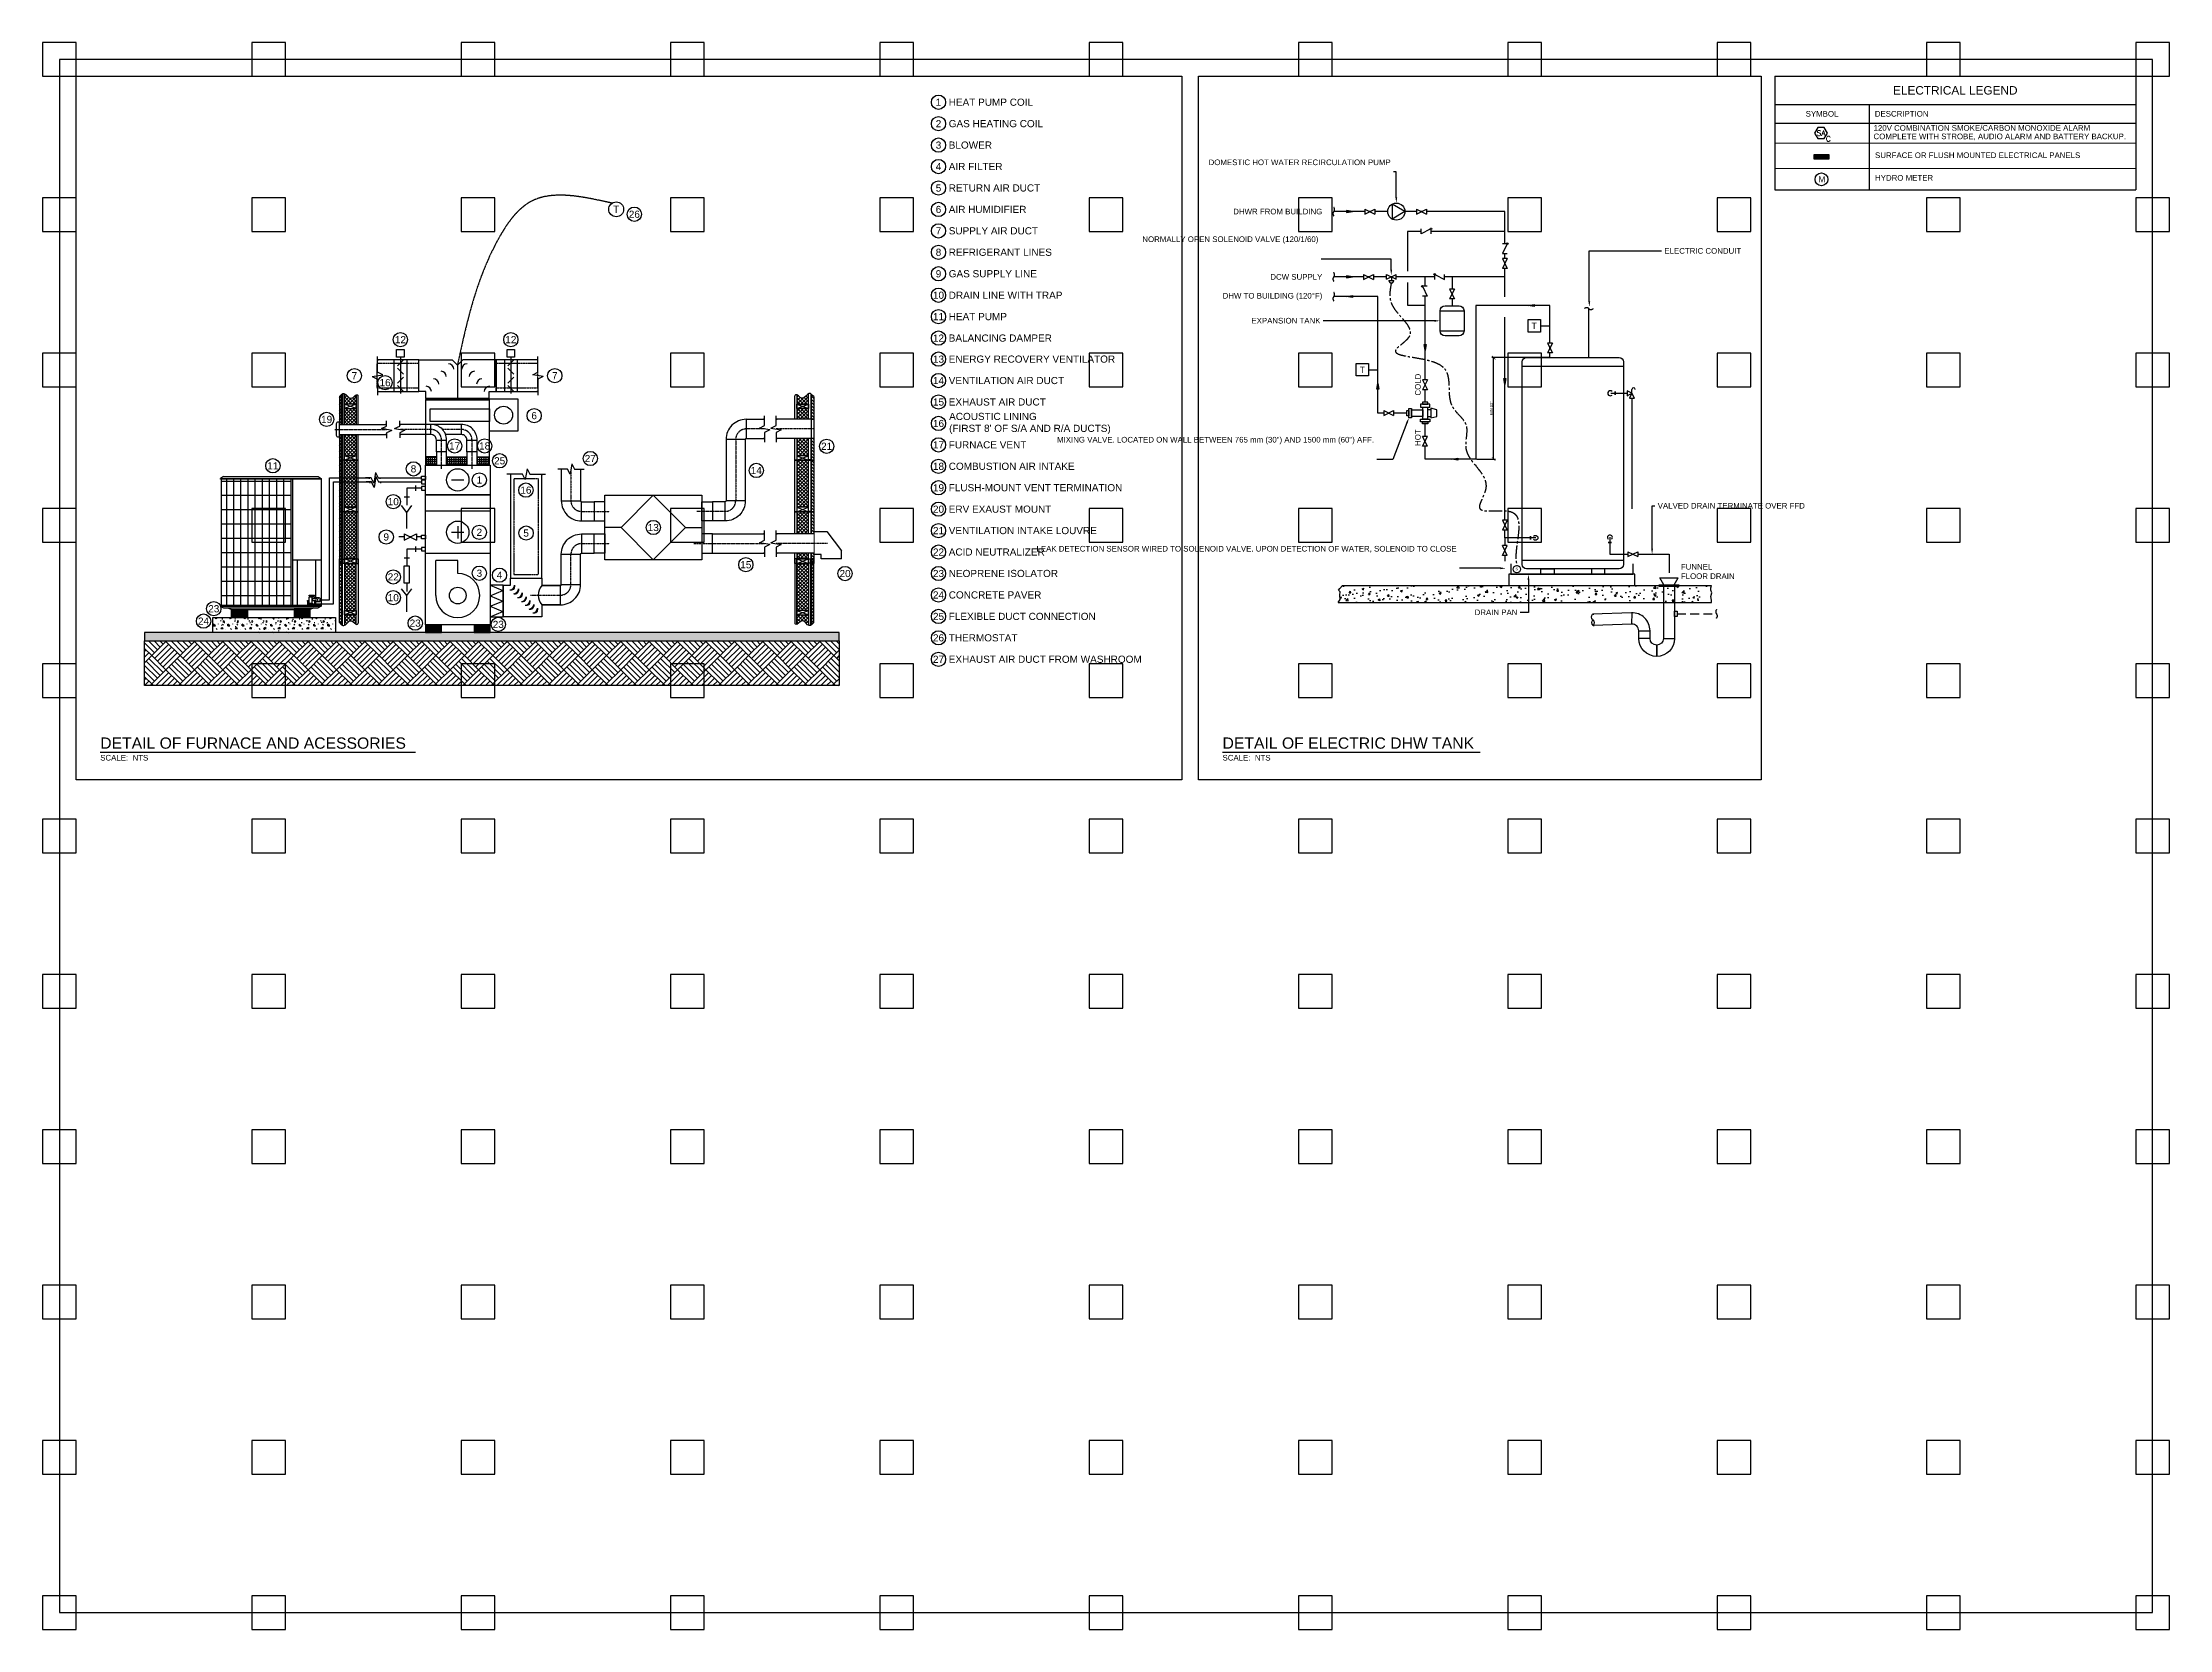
# Model space of a CAD drawing. Header units: millimetres. Extents: x -265298 to 39086, y 16803 to 136893.
# Drawn here: x -53547 to -15142, y 62522 to 91173 of the extents above; entities that cross this region are included whole.
import ezdxf
from ezdxf import colors
from ezdxf.entities.mleader import LeaderData, LeaderLine
from ezdxf.enums import TextEntityAlignment as Align
from ezdxf.lldxf.tags import DXFTag
from ezdxf.math import Vec2, Vec3

# ---------------------------------------------------------------- set-up
doc = ezdxf.new("R2010")
doc.units = ezdxf.units.MM
doc.header["$LTSCALE"] = 25
for name, pattern in [('schedules_symbols_notes$0$CENTER2', [1.125, 0.75, -0.125, 0.125, -0.125]), ('schedules_symbols_notes$0$DCW', [1.5, 1, -0.2, 0.1, -0.2]), ('schedules_symbols_notes$0$DHW', [1.7, 1, -0.2, 0.1, -0.1, 0.1, -0.2]), ('schedules_symbols_notes$0$DHWR', [1.9, 1, -0.2, 0.1, -0.1, 0.1, -0.1, 0.1, -0.2]), ('schedules_symbols_notes$0$HIDDEN', [0.375, 0.25, -0.125]), ('schedules_symbols_notes$0$HIDDEN2', [0.1875, 0.125, -0.0625])]:
    doc.linetypes.add(name, pattern=pattern)
for name, color, linetype in [('schedules_symbols_notes$0$E-FA', 2, 'Continuous'), ('schedules_symbols_notes$0$E-POWER', 2, 'Continuous'), ('schedules_symbols_notes$0$E-TEXT', 11, 'Continuous'), ('schedules_symbols_notes$0$M-ANNO', 11, 'Continuous'), ('schedules_symbols_notes$0$M-CENTER', 33, 'schedules_symbols_notes$0$CENTER2'), ('schedules_symbols_notes$0$M-CONTROLWIRING', 140, 'schedules_symbols_notes$0$CENTER2'), ('schedules_symbols_notes$0$M-DETAIL CLR11', 11, 'Continuous'), ('schedules_symbols_notes$0$M-DETAIL CLR12', 12, 'Continuous'), ('schedules_symbols_notes$0$M-DETAIL CLR4', 4, 'Continuous'), ('schedules_symbols_notes$0$M-EQUIPMENT', 3, 'Continuous'), ('schedules_symbols_notes$0$M-HVAC-EXHS-DUCT', 5, 'Continuous'), ('schedules_symbols_notes$0$M-HVAC-RETN-DUCT', 1, 'Continuous'), ('schedules_symbols_notes$0$M-HVAC-SUPP-DUCT', 4, 'Continuous'), ('schedules_symbols_notes$0$M-HVAC-TSTAT', 4, 'Continuous'), ('schedules_symbols_notes$0$M-LEN-ELEV', 7, 'Continuous'), ('schedules_symbols_notes$0$M-PIPE-REFR', 3, 'Continuous'), ('schedules_symbols_notes$0$M-SENSOR', 1, 'Continuous'), ('schedules_symbols_notes$0$P-COND-DRAIN', 3, 'schedules_symbols_notes$0$CONDENSATE_DRAIN'), ('schedules_symbols_notes$0$P-NGAS', 2, 'schedules_symbols_notes$0$NAT_GAS')]:
    doc.layers.add(name, color=color, linetype=linetype)
doc.styles.add('schedules_symbols_notes$0$RDZENG', font='micross.ttf', dxfattribs={"height": 2})
doc.styles.add('schedules_symbols_notes$0$RDZENG_0.25', font='micross.ttf', dxfattribs={"height": 4})
doc.styles.add('schedules_symbols_notes$0$RDZENG_1', font='micross.ttf', dxfattribs={"height": 0.083333})
doc.styles.add('schedules_symbols_notes$0$ROMANS', font='ROMANS.SHX')
doc.styles.add('schedules_symbols_notes$0$Standard', font='arial.ttf')
tags = doc.linetypes.add('schedules_symbols_notes$0$CONDENSATE_DRAIN', pattern='A,2,-0.2,["CD",schedules_symbols_notes$0$Standard,S=0.08,R=0,X=-0.08,Y=-0.04],-0.2', length=2.4).pattern_tags.tags
tags[6] = DXFTag(74, 10)
tags = doc.linetypes.add('schedules_symbols_notes$0$NAT_GAS', pattern='A,2,-0.1,["G",schedules_symbols_notes$0$Standard,S=0.08,R=0,X=0,Y=-0.04],-0.2', length=2.3).pattern_tags.tags
tags[6] = DXFTag(74, 10)
doc.dimstyles.new('schedules_symbols_notes$0$RDZ Detail Dimension', dxfattribs={"dimtxt": 2, "dimasz": 2.5, "dimexe": 1.25, "dimexo": 0.625, "dimtad": 1, "dimtxsty": 'schedules_symbols_notes$0$Standard', "dimblk": 'schedules_symbols_notes$0$_ArchTick', "dimcen": 2.5, "dimadec": 0, "dimazin": 0, "dimtfac": 1, "dimtmove": 0, "dimatfit": 3, "dimfxl": 1, "dimarcsym": 0})
pattern_1 = [(315, (-66715.66, 76651.626), (38.709612, -9e-15), [15.87566, -38.868]), (0, (-66704.435, 76640.4), (38.7096, 38.7096), [16.25803, -22.45157]), (45, (-66688.177, 76640.4), (0, 38.709612), [15.87566, -38.868]), (135, (-66676.95, 76667.884), (-38.709612, 5e-15), [15.87566, -38.868]), (225, (-66704.435, 76679.11), (-7e-15, -38.709612), [15.87566, -38.868]), (270, (-66715.66, 76667.884), (38.7096, -38.7096), [16.25803, -22.45157])]
pattern_2 = [(0, (-66715.66, 76769), (258.064, 258.064), [32.258, -225.806]), (90, (-66715.66, 76769), (-258.064, 258.064), [32.258, -225.806]), (135, (-66683.4, 76769.01), (-258.064, 2e-14), [45.6197, -319.338]), (0, (-66683.4, 76914.17), (258.064, 258.064), [32.258, -225.806]), (45, (-66667.27, 76898.04), (0, 258.064), [22.8098, -342.1478]), (135, (-66667.27, 76898.04), (-258.064, 2e-14), [22.8098, -342.1478]), (0, (-66586.63, 76978.69), (258.064, 258.064), [45.6197, -212.4443]), (45, (-66586.63, 76978.69), (0, 258.064), [32.258, -332.6996]), (135, (-66541.01, 76978.69), (-258.064, 2e-14), [32.258, -332.6996]), (90, (-66538.24, 76833.53), (-258.064, 258.064), [32.258, -225.806]), (45, (-66538.24, 76833.53), (0, 258.064), [22.8098, -342.1478]), (135, (-66522.11, 76849.65), (-258.064, 2e-14), [22.8098, -342.1478]), (0, (-66683.4, 76833.53), (258.064, 258.064), [16.129, -216.1286]), (0, (-66489.85, 76898.04), (258.064, 258.064), [16.129, -216.1286]), (90, (-66570.5, 76930.3), (-258.064, 258.064), [16.129, -216.1286]), (135, (-66538.24, 76785.14), (-258.064, 2e-14), [22.8098, -342.1478]), (135, (-66651.14, 76962.56), (-258.064, 2e-14), [22.8098, -342.1478]), (45, (-66594.7, 76853.69), (0, 258.064), [22.8098, -342.1478]), (90, (-66626.95, 76801.27), (-258.064, 258.064), [4.0322, -254.0317]), (90, (-66614.85, 76910.14), (-258.064, 258.064), [4.0322, -254.0317]), (90, (-66493.9, 76954.5), (-258.064, 258.064), [4.0322, -254.0317]), (90, (-66489.85, 76817.4), (-258.064, 258.064), [4.0322, -254.0317])]

msp = doc.modelspace()

# ---------------------------------------------------------------- texts
at = {"layer": 'schedules_symbols_notes$0$E-FA', "style": 'schedules_symbols_notes$0$ROMANS'}
for s, p in [('SA', (-21432, 89539)), ('C', (-21302, 89436))]:
    msp.add_text(s, height=97.3, dxfattribs=at).set_placement(p, align=Align.MIDDLE)
at = {"layer": 'schedules_symbols_notes$0$E-TEXT', "attachment_point": 1}
for s, insert, char_height, width, line_spacing_factor, style in [('{\\fSansSerif|b0|i0|c2|p2;120V COMBINATION SMOKE/CARBON MONOXIDE ALARM COMPLETE WITH STROBE, AUDIO ALARM AND BATTERY BACKUP.}', (-20485, 89682), 101.6, 4559.9, 0.9, 'schedules_symbols_notes$0$Standard'), ('{\\fSansSerif|b0|i0|c2|p2;SURFACE OR FLUSH MOUNTED ELECTRICAL PANELS}', (-20458, 89189), 101.6, 6201.4, 0.899998, 'schedules_symbols_notes$0$ROMANS'), ('{\\fSansSerif|b0|i0|c2|p2;M}', (-21480, 88759), 108.07, 6201.4, 0.899998, 'schedules_symbols_notes$0$ROMANS'), ('{\\fSansSerif|b0|i0|c2|p2;HYDRO METER}', (-20458, 88781), 101.6, 6201.4, 0.899998, 'schedules_symbols_notes$0$ROMANS')]:
    msp.add_mtext(s, dxfattribs=dict(at, insert=insert, char_height=char_height, width=width, line_spacing_factor=line_spacing_factor, style=style))
at = {"layer": 'schedules_symbols_notes$0$M-ANNO'}
for s, insert, char_height, width, attachment_point, style in [('{\\fMicrosoft Sans Serif|b0|i0|c0|p34;\\C256;ELECTRICAL LEGEND}', (-19009, 90309), 152.4, 6210.07, 5, 'schedules_symbols_notes$0$Standard'), ('DESCRIPTION', (-20462, 89886), 101.6, 4608.47, 4, 'schedules_symbols_notes$0$Standard'), ('BLOWER', (-37184, 89321), 129, 7007.26, 4, 'schedules_symbols_notes$0$RDZENG_0.25'), ('AIR FILTER', (-37184, 88934), 129, 7007.26, 4, 'schedules_symbols_notes$0$RDZENG_0.25'), ('AIR HUMIDIFIER ', (-37184, 88160), 129.03, 7007.26, 4, 'schedules_symbols_notes$0$RDZENG_0.25'), ('HEAT PUMP', (-37184, 86224), 129, 7007.26, 4, 'schedules_symbols_notes$0$RDZENG_0.25'), ('FURNACE VENT', (-37184, 83909), 129.03, 7007.26, 4, 'schedules_symbols_notes$0$RDZENG_0.25'), ('THERMOSTAT', (-37184, 80425), 129, 7007.26, 4, 'schedules_symbols_notes$0$RDZENG_0.25')]:
    msp.add_mtext(s, dxfattribs=dict(at, insert=insert, char_height=char_height, width=width, attachment_point=attachment_point, style=style))

# ---------------------------------------------------------------- blocks, each defined once
blk = doc.blocks.new('*U319')
at = {"layer": 'Defpoints'}
blk.add_lwpolyline([(-304.8, -304.8), (304.8, -304.8), (304.8, 304.8), (-304.8, 304.8)], close=True, dxfattribs=at)
blk = doc.blocks.new('*U321')
at = {"layer": 'Defpoints', "color": 0, "linetype": 'ByBlock', "lineweight": -2, "transparency": 16777216}
for p in [(0, 28041), (3780, 28041), (7559, 28041), (11339, 28041), (15118, 28041), (18898, 28041), (22677, 28041), (26457, 28041), (30236, 28041), (34016, 28041), (37795, 28041), (0, 25237), (3780, 25237), (7559, 25237), (11339, 25237), (15118, 25237), (18898, 25237), (22677, 25237), (26457, 25237), (30236, 25237), (34016, 25237), (37795, 25237), (0, 22433), (3780, 22433), (7559, 22433), (11339, 22433), (15118, 22433), (18898, 22433), (22677, 22433), (26457, 22433), (30236, 22433), (34016, 22433), (37795, 22433), (0, 19629), (3780, 19629), (7559, 19629), (11339, 19629), (15118, 19629), (18898, 19629), (22677, 19629), (26457, 19629), (30236, 19629), (34016, 19629), (37795, 19629), (0, 16825), (3780, 16825), (7559, 16825), (11339, 16825), (15118, 16825), (18898, 16825), (22677, 16825), (26457, 16825), (30236, 16825), (34016, 16825), (37795, 16825), (0, 14021), (3780, 14021), (7559, 14021), (11339, 14021), (15118, 14021), (18898, 14021), (22677, 14021), (26457, 14021), (30236, 14021), (34016, 14021), (37795, 14021), (0, 11216), (3780, 11216), (7559, 11216), (11339, 11216), (15118, 11216), (18898, 11216), (22677, 11216), (26457, 11216), (30236, 11216), (34016, 11216), (37795, 11216), (0, 8412), (3780, 8412), (7559, 8412), (11339, 8412), (15118, 8412), (18898, 8412), (22677, 8412), (26457, 8412), (30236, 8412), (34016, 8412), (37795, 8412), (0, 5608), (3780, 5608), (7559, 5608), (11339, 5608), (15118, 5608), (18898, 5608), (22677, 5608), (26457, 5608), (30236, 5608), (34016, 5608), (37795, 5608), (0, 2804), (3780, 2804), (7559, 2804), (11339, 2804), (15118, 2804), (18898, 2804), (22677, 2804), (26457, 2804), (30236, 2804), (34016, 2804), (37795, 2804), (0, 0), (3780, 0), (7559, 0), (11339, 0), (15118, 0), (18898, 0), (22677, 0), (26457, 0), (30236, 0), (34016, 0), (37795, 0)]:
    blk.add_blockref('*U319', p, dxfattribs=at)
blk = doc.blocks.new('*U194')
at = {"layer": 'schedules_symbols_notes$0$M-ANNO'}
blk.add_line((8.5, 9.81), (100.13, 9.81), dxfattribs=at)
at = {"layer": 'schedules_symbols_notes$0$M-ANNO', "style": 'schedules_symbols_notes$0$RDZENG'}
blk.add_attdef('SCALE', text='', height=2, dxfattribs=at).set_placement((8.5, 8.81), align=Align.TOP_LEFT)
blk.add_attdef('DETAILNAME', text='', height=4, dxfattribs=at).set_placement((8.5, 9.81), align=Align.BOTTOM_LEFT)
blk = doc.blocks.new('*U182')
blk.add_wipeout([(-0.024, 0.024), (0, 0), (-0.024, -0.024), (-0.018, -0.029), (-0.01, -0.033), (0.002, -0.034), (0.013, -0.032), (0.022, -0.026), (0.029, -0.018), (0.033, -0.008), (0.034, 0), (0.033, 0.009), (0.03, 0.017), (0.023, 0.025), (0.014, 0.031), (0.005, 0.034), (-0.004, 0.034), (-0.012, 0.032), (-0.019, 0.029)])
for p, q in [((-0.069, -0.023), (-0.069, 0.023)), ((-0.069, -0.023), (-0.069, 0.023)), ((-0.069, 0.023), (-0.069, -0.023))]:
    blk.add_line(p, q)
blk.add_arc((0, 0), 0.0344, 225, 135)
blk = doc.blocks.new('*U193')
for centre, start, end in [((2, -2), 45, 135), ((6, -2), 45, 135), ((6, 2), 225, 315)]:
    blk.add_arc(centre, 2.83, start, end)
at = {"layer": 'Defpoints', "color": 123}
for p, q in [((0, 0), (0, -0.8)), ((8, 0), (8, -0.8))]:
    blk.add_line(p, q, dxfattribs=at)
blk = doc.blocks.new('*U184')
for p, q in [((12, 0), (-6, 10.4)), ((-6, 10.4), (-6, -10.4)), ((12, 0), (-6, -10.4))]:
    blk.add_line(p, q)
blk.add_circle((0, 0), 12)
blk = doc.blocks.new('schedules_symbols_notes$0$A$C3FA30B43')
for points in [[(-3.12, -0.12), (-3.12, 1.8), (-3.83, 1.8), (-3.83, -0.12)], [(-2.15, 2.5), (-3.12, 2.5), (-3.12, -0.81), (-2.15, -0.81)], [(-2.15, 1.68), (2.15, 1.68), (2.15, 0), (-2.15, 0)], [(-1.68, 2.88), (1.68, 2.88), (1.18, 5.02), (-1.18, 5.02)], [(-1.18, 0), (1.18, 0), (1.18, -3.94), (-1.18, -3.94)], [(2.15, 2.5), (3.12, 2.5), (3.12, -0.81), (2.15, -0.81)], [(3.12, -0.12), (3.12, 1.8), (3.83, 1.8), (3.83, -0.12)], [(1.66, -3.94), (1.66, -4.91), (-1.66, -4.91), (-1.66, -3.94)], [(-0.96, -4.91), (0.96, -4.91), (0.96, -5.62), (-0.96, -5.62)]]:
    blk.add_lwpolyline(points, close=True)
blk.add_lwpolyline([(-1.18, 2.88), (-1.18, 1.68), (1.18, 1.68), (1.18, 2.88)])
blk = doc.blocks.new('schedules_symbols_notes$0$VALVE')
blk.add_wipeout([(0.069, -0.034), (0.069, 0.034), (-0.069, -0.034), (-0.069, 0.034)])
for p, q in [((-0.069, 0.034), (-0.069, -0.034)), ((-0.069, -0.034), (0.069, 0.034)), ((-0.069, 0.034), (0.069, -0.034)), ((0.069, 0.034), (0.069, -0.034))]:
    blk.add_line(p, q)
blk = doc.blocks.new('*U187')
blk.add_wipeout([(-0.034, -0.069), (0.034, -0.069), (-0.034, 0.069), (0.034, 0.069)])
for p, q in [((0.034, 0.069), (-0.034, 0.069)), ((-0.034, 0.069), (0.034, -0.069)), ((0.034, 0.069), (-0.034, -0.069)), ((0.034, -0.069), (-0.034, -0.069))]:
    blk.add_line(p, q)
blk = doc.blocks.new('*U191')
h = blk.add_hatch(color=256)
h.dxf.hatch_style = 1
h.paths.add_polyline_path([(-0.083, 0), (0, -0.014), (0, 0.014)])
blk.add_lwpolyline([(-0.083, 0), (0, 0.014), (0, -0.014)], close=True)
blk = doc.blocks.new('schedules_symbols_notes$0$_ArchTick')
at = {"color": 0, "linetype": 'ByBlock', "const_width": 0.15}
blk.add_lwpolyline([(-0.5, -0.5), (0.5, 0.5)], dxfattribs=at)
blk = doc.blocks.new('*D242')
at = {"layer": 'Defpoints', "color": 0, "transparency": 16777216}
for p in [(-190.3, -200), (-150.3, -200), (-203, -272.2)]:
    blk.add_point(p, dxfattribs=at)
at = {"layer": 'schedules_symbols_notes$0$M-ANNO', "color": 0, "lineweight": -2, "transparency": 16777216}
for p, q in [((-150.9, -200), (-191.5, -200)), ((-190.3, -272.2), (-190.3, -200)), ((-202.4, -272.2), (-189, -272.2))]:
    blk.add_line(p, q, dxfattribs=at)
at = {"layer": 'schedules_symbols_notes$0$M-ANNO', "color": 0, "lineweight": -2, "transparency": 16777216, "xscale": 2.5, "yscale": 2.5, "zscale": 2.5}
for p, rotation in [((-190.3, -200), 90), ((-190.3, -272.2), 270)]:
    blk.add_blockref('schedules_symbols_notes$0$_ArchTick', p, dxfattribs=dict(at, rotation=rotation))
at = {"layer": 'schedules_symbols_notes$0$M-ANNO', "color": 0, "transparency": 16777216, "insert": (-191.9, -236.1), "char_height": 2, "attachment_point": 5, "rotation": 90, "style": 'schedules_symbols_notes$0$Standard'}
blk.add_mtext('MIN 12"', dxfattribs=at)
blk = doc.blocks.new('*U190')
blk.add_lwpolyline([(0, 0.087), (0.174, 0.087), (0.174, -0.087), (0, -0.087)], close=True)
at = {"color": 11, "insert": (0.087, 0), "char_height": 0.0868, "attachment_point": 5, "style": 'schedules_symbols_notes$0$Standard'}
blk.add_mtext_dynamic_manual_height_columns('T', width=0.09469, gutter_width=1.042, heights=[0], dxfattribs=at)
blk = doc.blocks.new('schedules_symbols_notes$0$A$C5ACE41D7')
h = blk.add_hatch()
h.set_pattern_fill('ANSI31', color=256, scale=10, style=0)
h.set_pattern_definition([(45, (-14703.144, -6128.736), (-22.45064, 22.45064), [])])
edge = h.paths.add_edge_path()
edge.add_line((-156, 0), (-156, -734))
edge.add_line((-156, -734), (-125, -734))
edge.add_line((-125, -734), (-125, 0))
h = blk.add_hatch()
h.set_pattern_fill('INSULATION', color=256, scale=10, style=0)
h.set_pattern_definition([(45, (-14703.144, -6128.736), (-25.14472, 25.14472), []), (135, (-14703.144, -6128.736), (-25.14472, -25.14472), [])])
h.paths.add_polyline_path([(82, 0), (-82, 0), (-82, -671), (82, -671)])
for p, q in [((113, 0), (-156, 0)), ((82, -671), (-82, -734)), ((82, -734), (-82, -671))]:
    blk.add_line(p, q)
for points in [[(-156, 0), (-156, -734), (-125, -734), (-125, 0)], [(-113, 0), (-113, -732), (-82, -732), (-82, 0)], [(-82, 0), (82, 0)], [(82, 0), (82, -734), (113, -734), (113, 0)]]:
    blk.add_lwpolyline(points)
blk.add_lwpolyline([(82, -734), (-82, -734), (-82, -671), (82, -671)], close=True)
blk = doc.blocks.new('schedules_symbols_notes$0$A$C5ACE41DD')
h = blk.add_hatch()
h.set_pattern_fill('ANSI31', color=256, scale=10, style=0)
h.set_pattern_definition([(45, (-14703.144, -5394.925), (-22.45064, 22.45064), [])])
edge = h.paths.add_edge_path()
edge.add_line((-156, 902), (-156, 0))
edge.add_line((-156, 0), (-125, 0))
edge.add_line((-125, 0), (-125, 935))
h = blk.add_hatch()
h.set_pattern_fill('INSULATION', color=256, scale=10, style=0)
h.set_pattern_definition([(45, (-14703.144, -5394.925), (-25.14472, 25.14472), []), (135, (-14703.144, -5394.925), (-25.14472, -25.14472), [])])
h.paths.add_polyline_path([(82, 734), (-82, 734), (-82, 63), (82, 63)])
edge = h.paths.add_edge_path()
edge.add_line((82, 796), (82, 928))
edge.add_spline(control_points=[(82, 928), (62, 917), (-2, 833), (-52, 930), (-82, 945)], knot_values=[91.647441, 91.647441, 91.647441, 91.647441, 165.163231, 279.58537, 279.58537, 279.58537, 279.58537], degree=3, periodic=0)
edge.add_line((-82, 945), (-82, 796))
edge.add_line((-82, 796), (82, 796))
for p, q in [((82, 734), (-82, 796)), ((82, 796), (-82, 734)), ((82, 63), (-82, 0)), ((82, 0), (-82, 63))]:
    blk.add_line(p, q)
for points in [[(-156, 902), (-156, 0), (-125, 0), (-125, 935)], [(-113, 943), (-113, 2), (-82, 2), (-82, 945)], [(82, 928), (82, 0), (113, 0), (113, 913)]]:
    blk.add_lwpolyline(points)
for points in [[(82, 796), (-82, 796), (-82, 734), (82, 734)], [(82, 0), (-82, 0), (-82, 63), (82, 63)]]:
    blk.add_lwpolyline(points, close=True)
blk.add_spline([(-156, 902), (-93, 948), (14, 879), (103, 928), (113, 913)], degree=3)
blk = doc.blocks.new('*U212')
for p, q in [((7, 0), (-2, 0)), ((8.5, -3), (7, 0)), ((9.5, 3), (8.5, -3)), ((9.5, 3), (11, 0)), ((11, 0), (20, 0))]:
    blk.add_line(p, q)
at = {"layer": 'Defpoints', "color": 123}
for p, q in [((0, 0), (0, -0.6)), ((18, 0), (18, -0.6))]:
    blk.add_line(p, q, dxfattribs=at)
blk = doc.blocks.new('schedules_symbols_notes$0$PIPE ELBOW')
at = {"linetype": 'Continuous'}
for p, q in [((-1.5, 5), (1.5, 5)), ((5, 1.5), (5, -1.5))]:
    blk.add_line(p, q, dxfattribs=at)
blk = doc.blocks.new('schedules_symbols_notes$0$A$C5ACE2627')
at = {"layer": 'schedules_symbols_notes$0$M-LEN-ELEV', "color": 0}
for p, q in [((-13.25, 37.25), (-14.12, 36.75)), ((-14.12, 36.5), (-14.12, 36.75)), ((-13.88, 36.5), (-13.88, 1.25)), ((-13.25, 37.25), (13.25, 37.25)), ((13.25, 37.25), (14.12, 36.75)), ((14.12, 36.75), (14.12, 36.5)), ((14.12, 36.5), (14.12, 1)), ((-14.12, 1.25), (-14.12, 1)), ((-14.12, 1), (-13.25, 0.5)), ((-12, 0.5), (-11, 0)), ((-11, 0), (11, 0)), ((12, 0.5), (11, 0)), ((14.12, 1), (13.25, 0.5))]:
    blk.add_line(p, q, dxfattribs=at)
at = {"layer": 'schedules_symbols_notes$0$M-LEN-ELEV', "color": 11}
for p, q in [((-14.12, 36.75), (14.12, 36.75)), ((14.12, 36.5), (-14.12, 36.5)), ((-13.88, 36), (5.56, 36)), ((-12.44, 36.5), (-12.44, 1.25)), ((-10.44, 36.5), (-10.44, 1.25)), ((-8.44, 36.5), (-8.44, 1.25)), ((-6.44, 36.5), (-6.44, 1.25)), ((-4.44, 36.5), (-4.44, 1.25)), ((-2.44, 36.5), (-2.44, 1.25)), ((-0.44, 36.5), (-0.44, 1.25)), ((1.56, 36.5), (1.56, 1.25)), ((3.56, 36.5), (3.56, 1.25)), ((5.56, 36.5), (5.56, 1.25)), ((6.06, 36.5), (6.06, 1.25)), ((-13.88, 32), (5.56, 32)), ((-13.88, 28), (5.56, 28)), ((-13.88, 24), (5.56, 24)), ((-13.88, 20), (5.56, 20)), ((-13.88, 16), (5.56, 16)), ((-13.88, 12), (5.56, 12)), ((14.12, 13.88), (6.06, 13.88)), ((7.34, 13.88), (7.34, 1.24)), ((12.5, 13.87), (12.5, 3)), ((-13.88, 8), (5.56, 8)), ((-14.12, 1.25), (14.12, 1.25)), ((-14.12, 1), (14.12, 1)), ((-13.88, 4), (5.56, 4)), ((-13.25, 0.5), (13.25, 0.5)), ((10.34, 2.54), (10.34, 2.41)), ((10.39, 2.41), (10.39, 2.37)), ((10.46, 2.37), (10.46, 1.25)), ((11.27, 1.69), (10.52, 1.69)), ((11.27, 1.44), (10.52, 1.44)), ((10.53, 2.41), (10.53, 2.37)), ((10.57, 2.54), (10.57, 2.41)), ((10.89, 3.84), (12.09, 3.84)), ((11.06, 4.04), (11.06, 3.84)), ((11.59, 1.84), (11.34, 1.84)), ((11.59, 1.29), (11.34, 1.29)), ((11.51, 3.63), (11.51, 1.84)), ((12.56, 3), (11.68, 3)), ((12.56, 2.5), (11.68, 2.5)), ((11.91, 4.04), (11.91, 3.84)), ((12.09, 3.84), (12.09, 3.84)), ((12.5, 2.5), (12.5, 1.27)), ((13.53, 3.34), (12.78, 3.34)), ((13.53, 2.16), (12.78, 2.16))]:
    blk.add_line(p, q, dxfattribs=at)
for points in [[(10.65, 1.69), (10.65, 2.37), (10.27, 2.37), (10.27, 1.25), (10.65, 1.25), (10.65, 1.44)], [(10.74, 1.69), (10.74, 3.63), (12.27, 3.63), (12.27, 3)], [(12.27, 2.5), (12.27, 1.25)]]:
    blk.add_lwpolyline(points, dxfattribs=at)
for points in [[(10.31, 2.54), (10.6, 2.54), (10.6, 2.41), (10.31, 2.41)], [(10.78, 4.04), (12.18, 4.04), (12.18, 3.84), (10.78, 3.84)], [(10.97, 3.63), (12, 3.63), (12, 3.84), (10.97, 3.84)]]:
    blk.add_lwpolyline(points, close=True, dxfattribs=at)
for centre, radius, start, end in [((10.69, 1.57), 0.206, 142.73094, 217.26906), ((11.76, 1.57), 0.504, 147.05912, 212.94088), ((11.91, 2.75), 0.341, 132.81576, 227.18424), ((13.33, 2.75), 0.806, 133.28943, 226.71057)]:
    blk.add_arc(centre, radius, start, end, dxfattribs=at)
for centre, major_axis, ratio in [((11.59, 1.57), (0, -0.274), 0.416927), ((13.53, 2.75), (0, -0.587), 0.767144)]:
    blk.add_ellipse(centre, major_axis=major_axis, ratio=ratio, dxfattribs=at)
blk = doc.blocks.new('*U211')
for p, q in [((1, 0), (-2, 0)), ((2.5, -3), (1, 0)), ((3.5, 3), (2.5, -3)), ((3.5, 3), (5, 0)), ((5, 0), (8, 0))]:
    blk.add_line(p, q)
at = {"layer": 'Defpoints', "color": 123}
for p, q in [((0, 0), (0, -0.6)), ((6, 0), (6, -0.6))]:
    blk.add_line(p, q, dxfattribs=at)
blk = doc.blocks.new('schedules_symbols_notes$0$KEYED NOTE_0.25')
at = {"layer": 'schedules_symbols_notes$0$M-ANNO'}
blk.add_circle((0, 0), 4, dxfattribs=at)
at = {"layer": 'schedules_symbols_notes$0$M-ANNO', "style": 'schedules_symbols_notes$0$RDZENG_0.25'}
blk.add_attdef('#', text='', height=4, dxfattribs=at).set_placement((0, 0), align=Align.MIDDLE_CENTER)
blk = doc.blocks.new('*U213')
for p, q in [((3.5, 0), (-2, 0)), ((5, -3), (3.5, 0)), ((6, 3), (5, -3)), ((6, 3), (7.5, 0)), ((7.5, 0), (13, 0))]:
    blk.add_line(p, q)
at = {"layer": 'Defpoints', "color": 123}
for p, q in [((0, 0), (0, -0.6)), ((11, 0), (11, -0.6))]:
    blk.add_line(p, q, dxfattribs=at)
blk = doc.blocks.new('*U208')
blk.add_wipeout([(0.069, -0.034), (0.069, 0.034), (-0.069, -0.034), (-0.069, 0.034)])
for p, q in [((-0.069, 0.034), (-0.069, -0.034)), ((-0.069, -0.034), (0.069, 0.034)), ((-0.069, 0.034), (0.069, -0.034)), ((0.069, 0.034), (0.069, -0.034))]:
    blk.add_line(p, q)
blk = doc.blocks.new('schedules_symbols_notes$0$TEMP SENSOR')
blk.add_circle((0, 0), 0.0833)
at = {"color": 11, "insert": (0, 0), "char_height": 0.0833, "attachment_point": 5, "style": 'schedules_symbols_notes$0$Standard'}
blk.add_mtext_dynamic_manual_height_columns('T', width=0.09091, gutter_width=1, heights=[0], dxfattribs=at)
blk = doc.blocks.new('schedules_symbols_notes$0$A$C56AC6403')
at = {"color": 11}
for p, q in [((0, 3), (1.125, 3)), ((3, 0), (3, 1.125))]:
    blk.add_line(p, q, dxfattribs=at)
for centre, radius in [((0, 0), 3), ((1.125, 1.125), 1.875)]:
    blk.add_arc(centre, radius, 0, 90, dxfattribs=at)
blk = doc.blocks.new('*U207')
at = {"layer": 'schedules_symbols_notes$0$M-ANNO'}
blk.add_line((8.5, 9.81), (120.53, 9.81), dxfattribs=at)
at = {"layer": 'schedules_symbols_notes$0$M-ANNO', "style": 'schedules_symbols_notes$0$RDZENG'}
blk.add_attdef('SCALE', text='', height=2, dxfattribs=at).set_placement((8.5, 8.81), align=Align.TOP_LEFT)
blk.add_attdef('DETAILNAME', text='', height=4, dxfattribs=at).set_placement((8.5, 9.81), align=Align.BOTTOM_LEFT)
blk = doc.blocks.new('schedules_symbols_notes$0$P57')
h = blk.add_hatch()
h.set_pattern_fill('ANSI31', color=256, scale=5)
h.set_pattern_definition([(45, (-832.4961, -469.5108), (-0.44194174, 0.44194174), [])])
h.paths.add_polyline_path([(0, 0), (510, 0), (510, 125), (0, 125)])
blk.add_lwpolyline([(0, 0), (510, 0), (510, 125), (0, 125)], close=True)
blk = doc.blocks.new('schedules_symbols_notes$0$A$Cbf4c63aa')
at = {"layer": 'schedules_symbols_notes$0$M-DETAIL CLR12'}
h = blk.add_hatch(dxfattribs=at)
h.set_pattern_fill('AR-CONC', color=256, scale=0.075)
h.set_pattern_definition([(50, (-289.723, -530.781), (13.66385, -1.19543), [1.42875, -15.71625]), (355, (-289.723, -530.781), (-2.64326, 14.32926), [1.143, -12.57304]), (100.4514, (-288.585, -530.881), (11.0206, 13.13383), [1.21425, -13.35677]), (46.184, (-289.723, -526.971), (20.3309, -3.1532), [2.1431, -23.5744]), (96.6356, (-288.029, -527.234), (17.8053, 18.557), [1.8214, -20.0352]), (351.184, (-289.723, -526.971), (17.8053, 18.557), [1.7145, -18.8595]), (21, (-287.818, -527.924), (11.3711, -7.6699), [1.42875, -15.71625]), (326, (-287.818, -527.924), (4.63515, 13.8141), [1.143, -12.573]), (71.4514, (-286.87, -528.563), (16.00623, 6.1442), [1.21425, -13.35675]), (37.5, (-289.723, -530.7814), (0.231645, 6.34163), [0, -12.4206, 0, -12.7635, 0, -12.62063]), (7.5, (-289.723, -530.7814), (5.01147, 7.51354), [0, -7.2771, 0, -12.13485, 0, -4.81013]), (327.5, (-293.9714, -530.7814), (10.169295, -0.42966), [0, -4.7625, 0, -14.859, 0, -19.71675]), (317.5, (-295.876, -530.781), (11.1097, 1.90699), [0, -6.19125, 0, -9.8679, 0, -14.00175])])
h.paths.add_polyline_path([(-35.287, -374.007), (-35.304, -372.43), (-35.952, -369.725), (-35.24, -367.247), (-35.925, -365.307), (-35.978, -363.512), (-35.287, -362.007), (-297.817, -362.007), (-299.675, -364.117), (-300.657, -365.323), (-299.263, -366.458), (-299.623, -368.843), (-299.263, -371.825), (-300.85, -374.007)])
at = {"layer": 'schedules_symbols_notes$0$M-ANNO'}
for p, q in [((-297.817, -362.007), (-35.287, -362.007)), ((-300.85, -374.007), (-35.287, -374.007))]:
    blk.add_line(p, q, dxfattribs=at)
for points in [[(-400, 0), (0, 0), (0, -500), (-400, -500)], [(-179.401, -362.007), (-89.971, -362.007), (-89.971, -354.007), (-179.401, -354.007)]]:
    blk.add_lwpolyline(points, close=True, dxfattribs=at)
for points in [[(-300.85, -374.007), (-299.263, -371.825), (-299.623, -368.843), (-299.623, -368.843), (-299.263, -366.458), (-300.657, -365.323), (-299.675, -364.117), (-297.817, -362.007)], [(-35.287, -374.007), (-35.304, -372.43), (-35.952, -369.725), (-35.952, -369.725), (-35.24, -367.247), (-35.925, -365.307), (-35.978, -363.512), (-35.287, -362.007)]]:
    blk.add_lwpolyline(points, dxfattribs=at)
at = {"layer": 'schedules_symbols_notes$0$M-DETAIL CLR11'}
for p, q in [((-69.355, -361.377), (-72.017, -356.454)), ((-72.017, -356.454), (-59.188, -356.454)), ((-61.85, -361.377), (-59.188, -356.454)), ((-92.047, -389.35), (-91.875, -381.347)), ((-87.117, -394.104), (-79.117, -394.104)), ((-79.117, -399.588), (-87.117, -399.588)), ((-74.36, -412.345), (-74.36, -404.345)), ((-74.36, -404.345), (-74.36, -412.345)), ((-69.602, -399.588), (-61.602, -399.588))]:
    blk.add_line(p, q, dxfattribs=at)
at = {"layer": 'schedules_symbols_notes$0$M-DETAIL CLR11', "linetype": 'schedules_symbols_notes$0$HIDDEN'}
blk.add_line((-59.901, -382.095), (-31.797, -382.095), dxfattribs=at)
at = {"layer": 'schedules_symbols_notes$0$M-DETAIL CLR11'}
for points in [[(-69.602, -362.638), (-69.602, -399.588, -0.41421356), (-74.36, -404.345), (-74.36, -404.345, -0.41421356), (-79.117, -399.588), (-79.117, -394.104, 0.42485381), (-92.336, -381.355), (-119.886, -382.353)], [(-61.602, -362.638), (-61.602, -399.588, -0.41421356), (-74.36, -412.345), (-74.36, -412.345, -0.41421356), (-87.117, -399.588), (-87.117, -394.104, 0.42485381), (-92.047, -389.35), (-119.628, -390.348)]]:
    blk.add_lwpolyline(points, format="xyb", dxfattribs=at)
for points in [[(-72.541, -361.377), (-58.664, -361.377), (-58.664, -362.638), (-72.541, -362.638)], [(-61.602, -380.123), (-59.901, -380.123), (-59.901, -384.067), (-61.602, -384.067)]]:
    blk.add_lwpolyline(points, close=True, dxfattribs=at)
at = {"layer": 'schedules_symbols_notes$0$M-DETAIL CLR11', "linetype": 'schedules_symbols_notes$0$HIDDEN'}
for centre, start, end in [((-30.294, -380.587), 135, 225), ((-33.311, -383.603), 315, 45)]:
    blk.add_arc(centre, 2.133, start, end, dxfattribs=at)
at = {"layer": 'schedules_symbols_notes$0$M-DETAIL CLR4', "linetype": 'schedules_symbols_notes$0$DHWR', "ltscale": 12}
for p, q in [((-265.565, -96.189), (-303.925, -96.189)), ((-182.302, -96.189), (-253.373, -96.189)), ((-182.302, -118.981), (-182.302, -96.189)), ((-241.773, -110.314), (-251.513, -110.314)), ((-251.513, -110.314), (-251.513, -138.612)), ((-182.302, -110.314), (-234.773, -110.314)), ((-182.302, -156.756), (-182.302, -125.981)), ((-251.513, -146.612), (-251.513, -162.792)), ((-251.513, -162.792), (-239.034, -162.792))]:
    blk.add_line(p, q, dxfattribs=at)
at = {"layer": 'schedules_symbols_notes$0$M-DETAIL CLR4', "linetype": 'schedules_symbols_notes$0$DCW', "ltscale": 12}
for p, q in [((-232.159, -142.612), (-303.925, -142.612)), ((-239.034, -149.253), (-239.034, -142.612)), ((-182.302, -142.612), (-225.159, -142.612)), ((-239.034, -231.735), (-239.034, -156.253))]:
    blk.add_line(p, q, dxfattribs=at)
at = {"layer": 'schedules_symbols_notes$0$M-DETAIL CLR4'}
for p, q in [((-219.862, -142.612), (-219.862, -163.107)), ((-122.613, -200.007), (-122.613, -165.158)), ((-228.405, -166.667), (-211.32, -166.667)), ((-228.405, -180.991), (-211.32, -180.991)), ((-169.971, -206.007), (-97.971, -206.007)), ((-107.614, -225.319), (-95.441, -225.319)), ((-91.941, -225.319), (-91.941, -222.611)), ((-91.941, -228.819), (-91.941, -307.478)), ((-169.971, -344.007), (-97.971, -344.007)), ((-178.065, -354.007), (-91.307, -354.007))]:
    blk.add_line(p, q, dxfattribs=at)
at = {"layer": 'schedules_symbols_notes$0$M-DETAIL CLR4', "ltscale": 12}
for p, q in [((-272.482, -156.612), (-303.925, -156.612)), ((-157.016, -177.37), (-150.25, -177.37)), ((-279.248, -208.627), (-272.482, -208.627))]:
    blk.add_line(p, q, dxfattribs=at)
at = {"layer": 'schedules_symbols_notes$0$M-DETAIL CLR4', "linetype": 'schedules_symbols_notes$0$DHW', "ltscale": 12}
for p, q in [((-150.25, -162.96), (-203.03, -162.96)), ((-203.03, -162.96), (-203.03, -272.215)), ((-150.25, -200.007), (-150.25, -162.96)), ((-203.03, -272.215), (-239.034, -272.215))]:
    blk.add_line(p, q, dxfattribs=at)
at = {"layer": 'schedules_symbols_notes$0$M-DETAIL CLR4'}
for points in [[(-235.289, -108.693), (-241.773, -111.935), (-241.773, -108.435)], [(-234.773, -111.935), (-234.773, -109.012)], [(-184.052, -118.981), (-181.128, -118.981)], [(-180.809, -119.497), (-184.052, -125.981), (-180.552, -125.981)], [(-240.655, -149.769), (-237.413, -156.253), (-240.913, -156.253)], [(-237.413, -149.253), (-240.337, -149.253)], [(-232.159, -144.362), (-232.159, -141.438)], [(-231.644, -141.119), (-225.159, -144.362), (-225.159, -140.862)], [(-95.441, -223.569), (-95.441, -227.069), (-91.941, -225.319), (-95.441, -223.569)], [(-93.691, -228.819), (-90.191, -228.819), (-91.941, -225.319), (-93.691, -228.819)]]:
    blk.add_lwpolyline(points, dxfattribs=at)
for points in [[(-224.846, -163.107), (-214.879, -163.107, -0.41421356), (-211.32, -166.667), (-211.32, -180.991, -0.41421356), (-214.879, -184.551), (-224.846, -184.551, -0.41421356), (-228.405, -180.991), (-228.405, -166.667, -0.41421356)], [(-166.971, -200.007), (-100.971, -200.007, -0.41421356), (-97.971, -203.007), (-97.971, -347.007, -0.41421356), (-100.971, -350.007), (-166.971, -350.007, -0.41421356), (-169.971, -347.007), (-169.971, -203.007, -0.41421356)]]:
    blk.add_lwpolyline(points, format="xyb", close=True, dxfattribs=at)
for points in [[(-156.669, -350.007), (-147.172, -350.007), (-147.172, -354.007), (-156.669, -354.007)], [(-111.273, -350.007), (-120.77, -350.007), (-120.77, -354.007), (-111.273, -354.007)]]:
    blk.add_lwpolyline(points, close=True, dxfattribs=at)
for centre in [(-234.773, -108.435), (-180.552, -118.981), (-240.913, -149.253), (-232.159, -140.862)]:
    blk.add_circle(centre, 0.576, dxfattribs=at)
at = {"layer": 'schedules_symbols_notes$0$M-DETAIL CLR4', "linetype": 'schedules_symbols_notes$0$DHWR', "ltscale": 12}
for centre, start, end in [((-302.417, -97.697), 135, 225), ((-305.434, -94.68), 315, 45), ((-302.417, -144.12), 135, 225), ((-305.434, -141.103), 315, 45), ((-302.417, -158.12), 135, 225), ((-305.434, -155.103), 315, 45), ((-124.122, -166.667), 45, 135), ((-121.105, -163.65), 225, 315)]:
    blk.add_arc(centre, 2.133, start, end, dxfattribs=at)
at = {"layer": 'schedules_symbols_notes$0$M-DETAIL CLR4'}
blk.add_arc((-90.752, -222.611), 1.189, 0, 180, dxfattribs=at)
at = {"layer": 'schedules_symbols_notes$0$M-ANNO', "xscale": 2, "yscale": 2, "zscale": 2}
blk.add_blockref('*U194', (-400, -500), dxfattribs=at).add_auto_attribs({'DETAILNAME': 'DETAIL OF ELECTRIC DHW TANK', 'SCALE': 'SCALE:  NTS'})
at = {"layer": 'schedules_symbols_notes$0$M-DETAIL CLR11', "xscale": 2, "yscale": 2, "zscale": 2, "rotation": 270}
blk.add_blockref('schedules_symbols_notes$0$A$C3FA30B43', (-240.718, -239.388), dxfattribs=at)
at = {"layer": 'schedules_symbols_notes$0$M-DETAIL CLR11', "xscale": -1, "rotation": 91.84975361500702}
blk.add_blockref('*U193', (-119.886, -382.353), dxfattribs=at)
at = {"layer": 'schedules_symbols_notes$0$M-DETAIL CLR4', "xscale": 0.508, "yscale": 0.508, "zscale": 0.508}
blk.add_blockref('*U184', (-259.469, -96.189), dxfattribs=at)
at = {"layer": 'schedules_symbols_notes$0$M-DETAIL CLR4', "color": 11, "yscale": 50.8, "zscale": 50.8}
for p, xscale in [((-294.924, -96.189), -50.8), ((-294.924, -142.612), -50.8), ((-290.687, -156.612), 50.8), ((-161.51, -162.96), 50.8), ((-215.686, -272.215), 50.8)]:
    blk.add_blockref('*U191', p, dxfattribs=dict(at, xscale=xscale))
at = {"layer": 'schedules_symbols_notes$0$M-DETAIL CLR4', "color": 11, "xscale": 50.8, "yscale": 50.8, "zscale": 50.8}
for p, rotation in [((-239.034, -190.719), 90), ((-272.482, -222.495), 270), ((-182.302, -214.937), 90)]:
    blk.add_blockref('*U191', p, dxfattribs=dict(at, rotation=rotation))
at = {"layer": 'schedules_symbols_notes$0$M-HVAC-TSTAT', "xscale": 50.8, "yscale": 50.8, "zscale": 50.8}
for p in [(-165.836, -177.37), (-288.067, -208.627)]:
    blk.add_blockref('*U190', p, dxfattribs=at)
at = {"layer": 'schedules_symbols_notes$0$M-ANNO', "char_height": 4, "style": 'schedules_symbols_notes$0$RDZENG'}
for s, width, insert, attachment_point in [('DHWR FROM BUILDING', 73.52304, (-312.072, -96.189), 6), ('DCW SUPPLY', 73.52304, (-312.072, -142.612), 6), ('DHW TO BUILDING (120%%DF)', 73.52304, (-312.072, -156.612), 6), ('FUNNEL FLOOR DRAIN', 42.87492, (-57.167, -346.661), 1)]:
    blk.add_mtext_dynamic_manual_height_columns(s, width=width, gutter_width=20, heights=[0], dxfattribs=dict(at, insert=insert, attachment_point=attachment_point))
at = {"layer": 'schedules_symbols_notes$0$M-SENSOR', "color": 11, "style": 'schedules_symbols_notes$0$RDZENG_1'}
blk.add_text('S', height=1.953, dxfattribs=at).set_placement((-173.809, -350.304), align=Align.MIDDLE_CENTER)
at = {"layer": 'schedules_symbols_notes$0$M-ANNO'}
ml = blk.add_multileader_mtext('Standard', dxfattribs=at)
ml.set_content('ELECTRIC CONDUIT', color=256, style='schedules_symbols_notes$0$RDZENG')
ml.set_leader_properties()
ml.build(insert=Vec2(0, 0))
ml.multileader.update_dxf_attribs({"text_right_attachment_type": 3, "dogleg_length": 1})
ctx = ml.context
ctx.base_point, ctx.plane_origin = Vec3(-70.907, -124.164), Vec3(-122.265, -163.873)
ctx.right_attachment = 3
notes = []
notes.append((ctx, [(0, (1, 1, 0), (-72.907, -124.164), (1, 0), 2, [(0, [(-122.265, -163.873), (-122.265, -124.164)], 0, [])])]))
ctx.mtext.insert, ctx.mtext.flow_direction = Vec3(-68.907, -122.13), 5
ml = blk.add_multileader_mtext('Standard', dxfattribs=at)
ml.set_content('EXPANSION TANK', color=256, style='schedules_symbols_notes$0$RDZENG')
ml.set_leader_properties()
ml.build(insert=Vec2(0, 0))
ml.multileader.update_dxf_attribs({"text_right_attachment_type": 3, "dogleg_length": 1})
ctx = ml.context
ctx.base_point, ctx.plane_origin = Vec3(-363.925, -173.761), Vec3(-258.848, -173.829)
ctx.right_attachment, ctx.text_align_type = 3, 2
notes.append((ctx, [(0, (1, 1, 0), (-309.391, -173.829), (-1, 0), 2, [(0, [(-228.405, -173.829)], 0, [])])]))
ctx.mtext.insert, ctx.mtext.alignment, ctx.mtext.flow_direction = Vec3(-313.391, -171.726), 3, 5
ml = blk.add_multileader_mtext('Standard', dxfattribs=at)
ml.set_content('VALVED DRAIN TERMINATE OVER FFD', color=256, style='schedules_symbols_notes$0$RDZENG')
ml.set_leader_properties()
ml.build(insert=Vec2(0, 0))
ml.multileader.update_dxf_attribs({"text_right_attachment_type": 3, "dogleg_length": 1})
ctx = ml.context
ctx.base_point, ctx.plane_origin = Vec3(-75.652, -305.31), Vec3(-77.652, -339.736)
ctx.right_attachment = 3
notes.append((ctx, [(0, (1, 1, 0), (-77.652, -305.31), (1, 0), 2, [(0, [(-77.652, -339.736)], 0, [])])]))
ctx.mtext.insert, ctx.mtext.width, ctx.mtext.flow_direction = Vec3(-73.652, -303.276), 64.69467, 5
ml = blk.add_multileader_mtext('Standard', dxfattribs=at)
ml.set_content('DRAIN PAN', color=256, style='schedules_symbols_notes$0$RDZENG')
ml.set_leader_properties()
ml.build(insert=Vec2(0, 0))
ml.multileader.update_dxf_attribs({"text_right_attachment_type": 3, "dogleg_length": 1})
ctx = ml.context
ctx.base_point, ctx.plane_origin = Vec3(-204.815, -381.037), Vec3(-204.516, -370.018)
ctx.right_attachment, ctx.text_align_type = 3, 2
notes.append((ctx, [(0, (1, 1, 0), (-165.531, -381.037), (-1, 0), 5.818, [(0, [(-165.531, -354.007)], 0, [])])]))
ctx.mtext.insert, ctx.mtext.width, ctx.mtext.alignment, ctx.mtext.flow_direction = Vec3(-173.35, -379.036), 29.95269, 3, 5
for ctx, leaders in notes:
    for number, flags, end, landing, length, lines in leaders:
        leader = LeaderData()
        leader.index, (leader.has_last_leader_line, leader.has_dogleg_vector, leader.attachment_direction) = number, flags
        leader.last_leader_point, leader.dogleg_vector, leader.dogleg_length = Vec3(end), Vec3(landing), length
        for number, points, colour, breaks in lines:
            line = LeaderLine()
            line.index, line.vertices, line.color, line.breaks = number, Vec3.list(points), colors.encode_raw_color(colour), breaks
            leader.lines.append(line)
        ctx.leaders.append(leader)
at = {"layer": 'schedules_symbols_notes$0$M-DETAIL CLR4', "xscale": 50.8, "yscale": 50.8, "zscale": 50.8}
for name, p in [('schedules_symbols_notes$0$VALVE', (-278.296, -96.189)), ('schedules_symbols_notes$0$VALVE', (-241.526, -96.189)), ('schedules_symbols_notes$0$VALVE', (-279.241, -142.612)), ('*U187', (-239.034, -219.272)), ('schedules_symbols_notes$0$VALVE', (-264.884, -239.388))]:
    blk.add_blockref(name, p, dxfattribs=at)
at = {"layer": 'schedules_symbols_notes$0$M-DETAIL CLR4', "yscale": 50.8, "zscale": 50.8}
for name, p, xscale, rotation in [('schedules_symbols_notes$0$VALVE', (-182.302, -133.109), 50.8, 270), ('schedules_symbols_notes$0$VALVE', (-219.862, -154.793), 50.8, 270), ('schedules_symbols_notes$0$VALVE', (-150.25, -193.131), 50.8, 270), ('*U182', (-107.358, -225.325), 50.8, 180), ('*U187', (-239.034, -259.503), -50.8, 180), ('*U182', (-160.584, -328.093), -50.8, 180), ('*U182', (-107.62, -327.819), 50.8, 90)]:
    blk.add_blockref(name, p, dxfattribs=dict(at, xscale=xscale, rotation=rotation))
at = {"linetype": 'schedules_symbols_notes$0$DCW', "ltscale": 12}
blk.add_wipeout([(-266.444, -144.334), (-266.444, -140.889), (-262.999, -142.612), (-259.554, -144.334), (-259.554, -140.889)], dxfattribs=at).dxf.layer = 'schedules_symbols_notes$0$M-DETAIL CLR4'
at = {"layer": 'schedules_symbols_notes$0$M-DETAIL CLR4', "ltscale": 12}
for p, q in [((-272.482, -239.388), (-272.482, -156.612)), ((-268.384, -239.388), (-272.482, -239.388)), ((-251.949, -239.388), (-261.384, -239.388))]:
    blk.add_line(p, q, dxfattribs=at)
at = {"layer": 'schedules_symbols_notes$0$M-DETAIL CLR4', "linetype": 'schedules_symbols_notes$0$DHW', "ltscale": 12}
for p, q in [((-239.034, -256.003), (-239.034, -247.04)), ((-239.034, -272.215), (-239.034, -263.003))]:
    blk.add_line(p, q, dxfattribs=at)
at = {"layer": 'schedules_symbols_notes$0$M-DETAIL CLR4', "linetype": 'schedules_symbols_notes$0$DCW', "ltscale": 12}
blk.add_lwpolyline([(-160.328, -328.087), (-182.302, -328.087), (-182.302, -171.268)], dxfattribs=at)
at = {"layer": 'schedules_symbols_notes$0$M-DETAIL CLR4'}
blk.add_lwpolyline([(-107.614, -327.563), (-107.614, -339.736), (-65.602, -339.736), (-65.602, -352.942)], dxfattribs=at)
at = {"layer": 'schedules_symbols_notes$0$M-ANNO', "char_height": 4, "attachment_point": 1, "rotation": 90, "style": 'schedules_symbols_notes$0$RDZENG'}
for s, width, insert in [('COLD', 22.64657, (-246.127, -226.948)), ('HOT', 20.83469, (-246.127, -262.748))]:
    blk.add_mtext_dynamic_manual_height_columns(s, width=width, gutter_width=20, heights=[0], dxfattribs=dict(at, insert=insert))
at = {"layer": 'schedules_symbols_notes$0$M-ANNO'}
dim = blk.add_linear_dim(base=(-190.294, -200.007), p1=(-203.03, -272.215), p2=(-150.25, -200.007), angle=90, text='MIN 12"', dimstyle='schedules_symbols_notes$0$RDZ Detail Dimension', dxfattribs=at)
dim.commit()
dim.dimension.update_dxf_attribs({"geometry": '*D242', "text_midpoint": (-190.294, -236.111), "dimtype": 128})
ml = blk.add_multileader_mtext('Standard', dxfattribs=at)
ml.set_content('DOMESTIC HOT WATER RECIRCULATION PUMP', color=256, style='schedules_symbols_notes$0$RDZENG')
ml.set_leader_properties()
ml.build(insert=Vec2(0, 0))
ml.multileader.update_dxf_attribs({"text_right_attachment_type": 3, "dogleg_length": 1})
ctx = ml.context
ctx.base_point, ctx.plane_origin = Vec3(-329.201, -61.196), Vec3(-259.469, -81.062)
ctx.right_attachment, ctx.text_align_type = 3, 2
notes = []
notes.append((ctx, [(0, (1, 1, 0), (-259.469, -67.999), (-1, 0), 2, [(0, [(-259.469, -90.093)], 0, [])])]))
ctx.mtext.insert, ctx.mtext.width, ctx.mtext.alignment, ctx.mtext.flow_direction = Vec3(-263.469, -59.162), 68.41432, 3, 5
ml = blk.add_multileader_mtext('Standard', dxfattribs=at)
ml.set_content('MIXING VALVE. LOCATED ON WALL BETWEEN 765 mm (30") AND 1500 mm (60") AFF. ', color=256, style='schedules_symbols_notes$0$RDZENG')
ml.set_leader_properties()
ml.build(insert=Vec2(0, 0))
ml.multileader.update_dxf_attribs({"text_right_attachment_type": 3, "dogleg_length": 1})
ctx = ml.context
ctx.base_point, ctx.plane_origin = Vec3(-356.249, -258.911), Vec3(-250.514, -242.699)
ctx.right_attachment, ctx.text_align_type = 3, 2
notes.append((ctx, [(0, (1, 1, 0), (-262.047, -272.449), (-1, 0), 11.266, [(0, [(-250.514, -242.699)], 0, [])])]))
ctx.mtext.insert, ctx.mtext.width, ctx.mtext.alignment, ctx.mtext.flow_direction = Vec3(-275.313, -256.324), 90.96667, 3, 5
for ctx, leaders in notes:
    for number, flags, end, landing, length, lines in leaders:
        leader = LeaderData()
        leader.index, (leader.has_last_leader_line, leader.has_dogleg_vector, leader.attachment_direction) = number, flags
        leader.last_leader_point, leader.dogleg_vector, leader.dogleg_length = Vec3(end), Vec3(landing), length
        for number, points, colour, breaks in lines:
            line = LeaderLine()
            line.index, line.vertices, line.color, line.breaks = number, Vec3.list(points), colors.encode_raw_color(colour), breaks
            leader.lines.append(line)
        ctx.leaders.append(leader)
at = {"linetype": 'schedules_symbols_notes$0$DCW', "ltscale": 12}
blk.add_wipeout([(-259.554, -140.889), (-259.554, -144.334), (-266.444, -140.889), (-266.444, -144.334)], dxfattribs=at).dxf.layer = 'schedules_symbols_notes$0$M-DETAIL CLR4'
at = {"layer": 'schedules_symbols_notes$0$M-DETAIL CLR4', "linetype": 'schedules_symbols_notes$0$DCW', "ltscale": 12}
for p, q in [((-266.444, -144.334), (-266.444, -140.889)), ((-266.444, -140.889), (-259.554, -144.334)), ((-266.444, -144.334), (-259.554, -140.889)), ((-264.722, -145.164), (-261.277, -145.164)), ((-262.999, -142.612), (-262.999, -145.164)), ((-259.554, -144.334), (-259.554, -140.889))]:
    blk.add_line(p, q, dxfattribs=at)
blk.add_arc((-262.999, -145.164), 1.722, 180, 360, dxfattribs=at)
at = {"layer": 'schedules_symbols_notes$0$M-DETAIL CLR4', "xscale": 50.8, "yscale": 50.8, "zscale": 50.8, "rotation": 270}
blk.add_blockref('schedules_symbols_notes$0$VALVE', (-182.302, -319.128), dxfattribs=at)
at = {"layer": 'schedules_symbols_notes$0$M-DETAIL CLR4', "xscale": 50.8, "yscale": 50.8, "zscale": 50.8}
blk.add_blockref('schedules_symbols_notes$0$VALVE', (-91.38, -339.736), dxfattribs=at)
at = {"layer": 'schedules_symbols_notes$0$M-ANNO'}
ml = blk.add_multileader_mtext('Standard', dxfattribs=at)
ml.set_content('NORMALLY OPEN SOLENOID VALVE (120/1/60)', color=256, style='schedules_symbols_notes$0$RDZENG')
ml.set_leader_properties()
ml.build(insert=Vec2(0, 0))
ml.multileader.update_dxf_attribs({"text_right_attachment_type": 3, "dogleg_length": 1})
ctx = ml.context
ctx.base_point, ctx.plane_origin = Vec3(-364.682, -116.411), Vec3(-310.851, -132.445)
ctx.right_attachment, ctx.text_align_type = 3, 2
notes = []
notes.append((ctx, [(0, (1, 1, 0), (-263.069, -129.949), (-1, 0), 49.783, [(0, [(-263.069, -141.476)], 0, [])])]))
ctx.mtext.insert, ctx.mtext.width, ctx.mtext.alignment, ctx.mtext.flow_direction = Vec3(-314.851, -113.825), 68.41432, 3, 5
for ctx, leaders in notes:
    for number, flags, end, landing, length, lines in leaders:
        leader = LeaderData()
        leader.index, (leader.has_last_leader_line, leader.has_dogleg_vector, leader.attachment_direction) = number, flags
        leader.last_leader_point, leader.dogleg_vector, leader.dogleg_length = Vec3(end), Vec3(landing), length
        for number, points, colour, breaks in lines:
            line = LeaderLine()
            line.index, line.vertices, line.color, line.breaks = number, Vec3.list(points), colors.encode_raw_color(colour), breaks
            leader.lines.append(line)
        ctx.leaders.append(leader)
at = {"layer": 'schedules_symbols_notes$0$M-DETAIL CLR4'}
for p, q in [((-182.302, -328.087), (-182.302, -344.657)), ((-91.307, -346.446), (-91.307, -354.007))]:
    blk.add_line(p, q, dxfattribs=at)
at = {"layer": 'schedules_symbols_notes$0$M-DETAIL CLR4', "xscale": -50.8, "yscale": 50.8, "zscale": 50.8, "rotation": 270}
blk.add_blockref('schedules_symbols_notes$0$VALVE', (-182.302, -337.046), dxfattribs=at)
at = {"layer": 'schedules_symbols_notes$0$M-CONTROLWIRING', "ltscale": 0.5}
blk.add_spline([(-262.999, -146.886), (-262.999, -161.377), (-250.251, -184.824), (-259.678, -194.251), (-226.561, -206.432), (-219.839, -234.408), (-209.95, -247.741), (-209.95, -264.752), (-195.92, -293.486), (-200.29, -306.819), (-177.421, -309.753), (-174.398, -343.159), (-173.809, -347.7)], degree=3, dxfattribs=at)
at = {"layer": 'schedules_symbols_notes$0$M-DETAIL CLR4'}
blk.add_line((-178.065, -346.446), (-178.065, -354.007), dxfattribs=at)
at = {"layer": 'schedules_symbols_notes$0$M-SENSOR'}
blk.add_circle((-173.809, -350.304), 2.604, dxfattribs=at)
at = {"layer": 'schedules_symbols_notes$0$M-ANNO'}
ml = blk.add_multileader_mtext('Standard', dxfattribs=at)
ml.set_content('LEAK DETECTION SENSOR WIRED TO SOLENOID VALVE. UPON DETECTION OF WATER, SOLENOID TO CLOSE', color=256, style='schedules_symbols_notes$0$RDZENG')
ml.set_leader_properties()
ml.build(insert=Vec2(0, 0))
ml.multileader.update_dxf_attribs({"text_right_attachment_type": 3, "dogleg_length": 1})
ctx = ml.context
ctx.base_point, ctx.plane_origin = Vec3(-320.373, -336.208), Vec3(-224.913, -319.997)
ctx.right_attachment, ctx.text_align_type = 3, 2
notes = []
notes.append((ctx, [(0, (1, 1, 0), (-203.314, -349.746), (-1, 0), 11.266, [(0, [(-181.532, -349.746)], 0, [])])]))
ctx.mtext.insert, ctx.mtext.width, ctx.mtext.alignment, ctx.mtext.flow_direction = Vec3(-216.581, -333.814), 105.7599, 3, 5
for ctx, leaders in notes:
    for number, flags, end, landing, length, lines in leaders:
        leader = LeaderData()
        leader.index, (leader.has_last_leader_line, leader.has_dogleg_vector, leader.attachment_direction) = number, flags
        leader.last_leader_point, leader.dogleg_vector, leader.dogleg_length = Vec3(end), Vec3(landing), length
        for number, points, colour, breaks in lines:
            line = LeaderLine()
            line.index, line.vertices, line.color, line.breaks = number, Vec3.list(points), colors.encode_raw_color(colour), breaks
            leader.lines.append(line)
        ctx.leaders.append(leader)

# ---------------------------------------------------------------- hatches: boundary and pattern name
at = {"layer": 'schedules_symbols_notes$0$M-DETAIL CLR11'}
h = msp.add_hatch(dxfattribs=at)
h.set_pattern_fill('OCTAGONS', color=256, scale=1.27, style=0)
h.set_pattern_definition(pattern_1)
h.paths.add_polyline_path([(-46621, 83693), (-46621, 83544), (-46435, 83544), (-46435, 83693)])
h = msp.add_hatch(dxfattribs=at)
h.set_pattern_fill('OCTAGONS', color=256, scale=1.27, style=0)
h.set_pattern_definition(pattern_1)
h.paths.add_polyline_path([(-45885, 83544), (-45885, 83693), (-46251, 83693), (-46251, 83544)])
h = msp.add_hatch(dxfattribs=at)
h.set_pattern_fill('OCTAGONS', color=256, scale=1.27, style=0)
h.set_pattern_definition(pattern_1)
h.paths.add_polyline_path([(-45700, 83544), (-45478, 83544), (-45478, 83693), (-45700, 83693)])
h = msp.add_hatch(dxfattribs=at)
h.set_pattern_fill('CONCRETE1', color=256, scale=12.7, style=0)
h.set_pattern_definition(pattern_2)
h.paths.add_polyline_path([(-50472, 80791), (-48258, 80791), (-48258, 80519), (-50472, 80519)])
for points in [[(-50135, 80934), (-49848, 80934), (-49848, 80791), (-50135, 80791)], [(-48716, 80934), (-49003, 80934), (-49003, 80791), (-48716, 80791)], [(-46346, 80662), (-46632, 80662), (-46632, 80519), (-46346, 80519)], [(-45467, 80662), (-45754, 80662), (-45754, 80519), (-45467, 80519)]]:
    msp.add_hatch(color=256, dxfattribs=at).paths.add_polyline_path(points)
h = msp.add_hatch(dxfattribs=at)
h.set_pattern_fill('CONCRETE1', color=256, scale=12.7, style=0)
h.set_pattern_definition(pattern_2)
h.paths.add_polyline_path([(-39163, 80519), (-51704, 80519), (-51704, 80369), (-39163, 80369)])
h = msp.add_hatch(dxfattribs=at)
h.set_pattern_fill('EARTH2', color=256, scale=38.1, style=0)
h.set_pattern_definition([(45, (-66715.66, 76769), (0, 513.2216), [362.9025, -362.9025]), (45, (-66767, 76820.33), (0, 513.2216), [362.9025, -362.9025]), (45, (-66818.3, 76871.65), (0, 513.2216), [362.9025, -362.9025]), (45, (-66869.63, 76922.98), (0, 513.2216), [362.9025, -362.9025]), (45, (-66920.95, 76974.3), (0, 513.2216), [362.9025, -362.9025]), (45, (-66972.27, 77025.62), (0, 513.2216), [362.9025, -362.9025]), (135, (-66715.66, 76769), (-513.2216, 3e-14), [362.9025, -362.9025]), (135, (-66767, 76717.7), (-513.2216, 3e-14), [362.9025, -362.9025]), (135, (-66818.3, 76666.37), (-513.2216, 3e-14), [362.9025, -362.9025]), (135, (-66869.63, 76615.04), (-513.2216, 3e-14), [362.9025, -362.9025]), (135, (-66920.95, 76563.72), (-513.2216, 3e-14), [362.9025, -362.9025]), (135, (-66972.27, 76512.4), (-513.2216, 3e-14), [362.9025, -362.9025])])
h.paths.add_polyline_path([(-51704, 80369), (-39163, 80369), (-39163, 79562), (-51704, 79562)])

# ---------------------------------------------------------------- linework, layer by layer
at = {"layer": 'Defpoints', "color": 255}
msp.add_lwpolyline([(-53242, 62827), (-15447, 62827), (-15447, 90869), (-53242, 90869)], close=True, dxfattribs=at)
at = {"layer": 'schedules_symbols_notes$0$E-FA'}
for p, q in [((-21374, 89640), (-21490, 89640)), ((-21315, 89539), (-21374, 89640)), ((-21374, 89438), (-21315, 89539)), ((-21490, 89438), (-21374, 89438))]:
    msp.add_line(p, q, dxfattribs=at)
at = {"layer": 'schedules_symbols_notes$0$M-ANNO'}
for p, q in [((-15752, 90563), (-15752, 89717)), ((-20563, 90055), (-20563, 89717)), ((-20563, 89717), (-20563, 88516)), ((-15752, 89717), (-15752, 88516))]:
    msp.add_line(p, q, dxfattribs=at)
at = {"layer": 'schedules_symbols_notes$0$M-CENTER'}
for points in [[(-46343, 83479), (-46343, 83997, 0.414214), (-46533, 84187), (-47098, 84187)], [(-45792, 83479), (-45792, 83997, 0.414214), (-45983, 84187), (-46324, 84187)]]:
    msp.add_lwpolyline(points, format="xyb", dxfattribs=at)
at = {"layer": 'schedules_symbols_notes$0$M-CENTER', "color": 11}
for points in [[(-44006, 83453), (-44006, 82899, 0.414214), (-43816, 82709), (-43307, 82709)], [(-44735, 81196), (-44197, 81196, 0.414214), (-44006, 81386), (-44006, 81935, -0.414214), (-43816, 82126), (-43307, 82126)]]:
    msp.add_lwpolyline(points, format="xyb", dxfattribs=at)
at = {"layer": 'schedules_symbols_notes$0$M-CONTROLWIRING', "ltscale": 0.5}
msp.add_spline([(-43264, 88273), (-44768, 88280), (-45337, 87589), (-46055, 85349)], degree=3, dxfattribs=at)
at = {"layer": 'schedules_symbols_notes$0$M-DETAIL CLR11'}
for p, q in [((-46251, 83693), (-45885, 83693)), ((-45700, 83693), (-45478, 83693)), ((-46971, 82691), (-47065, 82815)), ((-46971, 82691), (-46877, 82815)), ((-46971, 82398), (-46971, 82691)), ((-46971, 81187), (-47065, 81311)), ((-46971, 81187), (-46877, 81311)), ((-46971, 80893), (-46971, 81187))]:
    msp.add_line(p, q, dxfattribs=at)
at = {"layer": 'schedules_symbols_notes$0$M-DETAIL CLR11', "linetype": 'schedules_symbols_notes$0$HIDDEN2'}
for points in [[(-47509, 85379), (-47509, 84937), (-46754, 84937), (-46754, 85379)], [(-45357, 85379), (-45357, 84937), (-44601, 84937), (-44601, 85379)], [(-45035, 81568), (-44594, 81568), (-44594, 83294), (-45035, 83294)]]:
    msp.add_lwpolyline(points, close=True, dxfattribs=at)
at = {"layer": 'schedules_symbols_notes$0$M-DETAIL CLR11'}
for points in [[(-46632, 83281), (-46704, 83281), (-46704, 83345), (-46632, 83345)], [(-46632, 83271), (-46704, 83271), (-46704, 83207), (-46632, 83207)], [(-47017, 81724), (-46925, 81724), (-46925, 81410), (-47017, 81410)], [(-50472, 80791), (-48258, 80791), (-48258, 80519), (-50472, 80519)], [(-50135, 80934), (-49848, 80934), (-49848, 80791), (-50135, 80791)], [(-48716, 80934), (-49003, 80934), (-49003, 80791), (-48716, 80791)], [(-46346, 80662), (-46632, 80662), (-46632, 80519), (-46346, 80519)], [(-45467, 80662), (-45754, 80662), (-45754, 80519), (-45467, 80519)], [(-39163, 80519), (-51704, 80519), (-51704, 80369), (-39163, 80369)], [(-51704, 80369), (-39163, 80369), (-39163, 79562), (-51704, 79562)]]:
    msp.add_lwpolyline(points, close=True, dxfattribs=at)
msp.add_lwpolyline([(-46435, 83693), (-46621, 83693), (-46621, 83544), (-46251, 83544)], dxfattribs=at)
at = {"layer": 'schedules_symbols_notes$0$M-EQUIPMENT'}
for p, q in [((-47030, 85444), (-47140, 85335)), ((-47030, 85183), (-47140, 85293)), ((-47085, 85495), (-47085, 84837)), ((-45036, 85444), (-45146, 85335)), ((-45036, 85183), (-45146, 85293)), ((-45091, 85495), (-45091, 84837)), ((-47030, 85134), (-47140, 85024)), ((-47030, 84872), (-47140, 84982)), ((-45036, 85134), (-45146, 85024)), ((-45036, 84872), (-45146, 84982)), ((-46162, 83276), (-45938, 83276)), ((-46162, 82331), (-45938, 82331)), ((-46050, 82443), (-46050, 82219)), ((-43101, 82417), (-43396, 82417)), ((-41936, 82417), (-41641, 82417)), ((-46447, 81189), (-46447, 81820)), ((-46050, 81820), (-46447, 81820)), ((-46050, 81587), (-46050, 81820)), ((-45467, 81376), (-45236, 81281)), ((-45467, 81185), (-45236, 81281)), ((-45467, 81185), (-45236, 81090)), ((-45467, 80995), (-45236, 81090)), ((-45467, 80995), (-45236, 80900)), ((-45467, 80804), (-45236, 80900))]:
    msp.add_line(p, q, dxfattribs=at)
for points in [[(-47202, 84872), (-46963, 84872), (-46963, 85444), (-47202, 85444)], [(-47153, 85630), (-47018, 85630), (-47018, 85495), (-47153, 85495)], [(-45208, 84872), (-44969, 84872), (-44969, 85444), (-45208, 85444)], [(-45158, 85630), (-45024, 85630), (-45024, 85495), (-45158, 85495)], [(-46547, 84562), (-45478, 84562), (-45478, 84330), (-46547, 84330)], [(-45478, 84738), (-44966, 84738), (-44966, 84154), (-45478, 84154)], [(-46632, 83544), (-45467, 83544), (-45467, 83007), (-46632, 83007)], [(-46632, 83007), (-45467, 83007), (-45467, 80662), (-46632, 80662)], [(-41641, 83000), (-41641, 81835), (-43396, 81835), (-43396, 83000)], [(-41936, 82417), (-42519, 83000), (-43101, 82417), (-42519, 81835)], [(-46632, 82716), (-45467, 82716), (-45467, 81946), (-46632, 81946)], [(-43396, 82883), (-43587, 82883), (-43587, 82535), (-43396, 82535)], [(-41641, 82883), (-41450, 82883), (-41450, 82535), (-41641, 82535)], [(-43396, 81952), (-43587, 81952), (-43587, 82300), (-43396, 82300)], [(-41641, 81952), (-41450, 81952), (-41450, 82300), (-41641, 82300)], [(-45467, 80804), (-45227, 80804), (-45227, 81376), (-45467, 81376)]]:
    msp.add_lwpolyline(points, close=True, dxfattribs=at)
for centre, radius in [((-45222, 84446), 162), ((-46050, 83276), 202), ((-46050, 82331), 202), ((-46050, 81189), 151)]:
    msp.add_circle(centre, radius, dxfattribs=at)
msp.add_arc((-46050, 81189), 398, 180, 90, dxfattribs=at)
at = {"layer": 'schedules_symbols_notes$0$M-HVAC-EXHS-DUCT', "linetype": 'Continuous'}
for p, q in [((-46533, 84095), (-46533, 84279)), ((-46435, 83997), (-46251, 83997)), ((-44180, 82899), (-43832, 82899)), ((-43816, 82535), (-43816, 82883)), ((-39385, 82345), (-39119, 81994)), ((-39119, 81854), (-39119, 81994))]:
    msp.add_line(p, q, dxfattribs=at)
for points in [[(-46251, 83782), (-46251, 83997, 0.414214), (-46533, 84279), (-47098, 84279)], [(-46435, 83782), (-46435, 83997, 0.414214), (-46533, 84095), (-47098, 84095)], [(-44180, 83453), (-44180, 82899, 0.414214), (-43816, 82535), (-43587, 82535)], [(-43832, 83453), (-43832, 82899, 0.414214), (-43816, 82883), (-43587, 82883)]]:
    msp.add_lwpolyline(points, format="xyb", dxfattribs=at)
msp.add_lwpolyline([(-46435, 83544), (-46251, 83544), (-46251, 83782), (-46435, 83782)], close=True, dxfattribs=at)
at = {"layer": 'schedules_symbols_notes$0$M-HVAC-RETN-DUCT', "linetype": 'Continuous'}
for p, q in [((-45100, 81376), (-45100, 81503)), ((-44529, 81503), (-44529, 81370)), ((-45227, 81376), (-45227, 80804)), ((-45227, 81376), (-45100, 81376)), ((-44187, 81370), (-44529, 81370)), ((-44529, 80804), (-45227, 80804)), ((-44187, 81022), (-44529, 81022)), ((-44529, 81022), (-44529, 80804))]:
    msp.add_line(p, q, dxfattribs=at)
for points in [[(-45100, 83380), (-45100, 81503), (-44529, 81503), (-44529, 82535)], [(-44529, 82535), (-44529, 83380)]]:
    msp.add_lwpolyline(points, dxfattribs=at)
msp.add_arc((-44346, 81196), 252, 136.4049, 223.5951, dxfattribs=at)
at = {"layer": 'schedules_symbols_notes$0$M-HVAC-SUPP-DUCT'}
for p, q in [((-45983, 84095), (-45983, 84279)), ((-45885, 83997), (-45700, 83997))]:
    msp.add_line(p, q, dxfattribs=at)
at = {"layer": 'schedules_symbols_notes$0$M-HVAC-SUPP-DUCT', "linetype": 'Continuous'}
for p, q in [((-40840, 84371), (-40508, 84371)), ((-40840, 84371), (-40840, 84023)), ((-40857, 84006), (-41205, 84006)), ((-40840, 84023), (-40508, 84023)), ((-41221, 82535), (-41221, 82883)), ((-40857, 82899), (-41205, 82899)), ((-43816, 82300), (-43816, 81952)), ((-44180, 81935), (-43832, 81935)), ((-44197, 81022), (-44197, 81370)), ((-44180, 81386), (-43832, 81386))]:
    msp.add_line(p, q, dxfattribs=at)
for points in [[(-47498, 84872), (-46754, 84872), (-46754, 85444), (-47498, 85444)], [(-44601, 85444), (-45357, 85444), (-45357, 84872), (-44601, 84872)]]:
    msp.add_lwpolyline(points, dxfattribs=at)
for points in [[(-46627, 84745), (-46627, 84872), (-46754, 84872), (-46754, 85444), (-46150, 85444), (-46055, 85349), (-46055, 84745), (-45484, 84745), (-45484, 84872), (-45357, 84872), (-45357, 85444), (-45960, 85444), (-46055, 85349), (-46055, 84745), (-46627, 84745), (-46632, 84723), (-45478, 84723), (-45484, 84745)], [(-46632, 83544), (-45478, 83544), (-45478, 84723), (-46632, 84723)]]:
    msp.add_lwpolyline(points, close=True, dxfattribs=at)
at = {"layer": 'schedules_symbols_notes$0$M-HVAC-SUPP-DUCT'}
for points in [[(-45700, 83782), (-45700, 83997, 0.414214), (-45983, 84279), (-46533, 84279)], [(-45885, 83782), (-45885, 83997, 0.414214), (-45983, 84095), (-46268, 84095)]]:
    msp.add_lwpolyline(points, format="xyb", dxfattribs=at)
at = {"layer": 'schedules_symbols_notes$0$M-HVAC-SUPP-DUCT', "linetype": 'Continuous'}
for points in [[(-40840, 84371, 0.414214), (-41205, 84006), (-41205, 82899, -0.414214), (-41221, 82883), (-41450, 82883)], [(-40840, 84023, 0.414214), (-40857, 84006), (-40857, 82899, -0.414214), (-41221, 82535), (-41450, 82535)], [(-44529, 81370), (-44197, 81370, 0.414214), (-44180, 81386), (-44180, 81935, -0.414214), (-43816, 82300), (-43587, 82300)], [(-44529, 81022), (-44197, 81022, 0.414214), (-43832, 81386), (-43832, 81935, -0.414214), (-43816, 81952), (-43587, 81952)]]:
    msp.add_lwpolyline(points, format="xyb", dxfattribs=at)
at = {"layer": 'schedules_symbols_notes$0$M-HVAC-SUPP-DUCT'}
msp.add_lwpolyline([(-45885, 83544), (-45700, 83544), (-45700, 83782), (-45885, 83782)], close=True, dxfattribs=at)
at = {"layer": 'schedules_symbols_notes$0$M-HVAC-SUPP-DUCT', "color": 1}
for centre, start, end in [((-46217, 85276), 0, 90), ((-45882, 85276), 90, 180), ((-46621, 84872), 0, 90), ((-46486, 85007), 0, 90), ((-46352, 85142), 0, 90), ((-45748, 85142), 90, 180), ((-45613, 85007), 90, 180), ((-45478, 84872), 90, 180)]:
    msp.add_arc(centre, 95.2, start, end, dxfattribs=at)
at = {"layer": 'schedules_symbols_notes$0$M-PIPE-REFR'}
for points in [[(-48678, 81037), (-48293, 81037), (-48293, 83239), (-47648, 83239)], [(-48553, 81111), (-48366, 81111), (-48366, 83313), (-47648, 83313)], [(-47455, 83313), (-46704, 83313)], [(-47455, 83239), (-46704, 83239)]]:
    msp.add_lwpolyline(points, dxfattribs=at)
at = {"layer": 'schedules_symbols_notes$0$P-COND-DRAIN'}
for p, q in [((-46704, 83125), (-46971, 83125)), ((-46971, 83125), (-46971, 82822)), ((-46704, 82027), (-46971, 82027)), ((-46971, 82027), (-46971, 81724)), ((-46971, 81410), (-46971, 81263))]:
    msp.add_line(p, q, dxfattribs=at)
for points in [[(-46632, 83157), (-46704, 83157), (-46704, 83093), (-46632, 83093)], [(-46632, 82059), (-46704, 82059), (-46704, 81995), (-46632, 81995)]]:
    msp.add_lwpolyline(points, close=True, dxfattribs=at)
at = {"layer": 'schedules_symbols_notes$0$P-NGAS'}
msp.add_line((-46704, 82246), (-47116, 82246), dxfattribs=at)
msp.add_lwpolyline([(-46632, 82214), (-46704, 82214), (-46704, 82278), (-46632, 82278)], close=True, dxfattribs=at)

# ---------------------------------------------------------------- block references
at = {"layer": 'Defpoints'}
msp.add_blockref('*U321', (-53242, 62827), dxfattribs=at)
at = {"layer": 'schedules_symbols_notes$0$M-ANNO'}
for name, p, xscale, yscale, zscale, values in [('schedules_symbols_notes$0$KEYED NOTE_0.25', (-37369, 90095), 32.258, 32.258, 32.258, {'#': '1'}), ('schedules_symbols_notes$0$KEYED NOTE_0.25', (-37369, 89708), 32.258, 32.258, 32.258, {'#': '2'}), ('schedules_symbols_notes$0$KEYED NOTE_0.25', (-37369, 89321), 32.258, 32.258, 32.258, {'#': '3'}), ('schedules_symbols_notes$0$KEYED NOTE_0.25', (-37369, 88934), 32.258, 32.258, 32.258, {'#': '4'}), ('schedules_symbols_notes$0$KEYED NOTE_0.25', (-37369, 88547), 32.258, 32.258, 32.258, {'#': '5'}), ('schedules_symbols_notes$0$KEYED NOTE_0.25', (-42861, 88073), 32.258, 32.258, 32.258, {'#': '26'}), ('schedules_symbols_notes$0$KEYED NOTE_0.25', (-37369, 88160), 32.258, 32.258, 32.258, {'#': '6'}), ('schedules_symbols_notes$0$KEYED NOTE_0.25', (-37369, 87773), 32.258, 32.258, 32.258, {'#': '7'}), ('schedules_symbols_notes$0$KEYED NOTE_0.25', (-37369, 87386), 32.258, 32.258, 32.258, {'#': '8'}), ('schedules_symbols_notes$0$KEYED NOTE_0.25', (-37369, 86998), 32.258, 32.258, 32.258, {'#': '9'}), ('schedules_symbols_notes$0$KEYED NOTE_0.25', (-37369, 86611), 32.258, 32.258, 32.258, {'#': '10'}), ('schedules_symbols_notes$0$KEYED NOTE_0.25', (-37369, 86224), 32.258, 32.258, 32.258, {'#': '11'}), ('schedules_symbols_notes$0$KEYED NOTE_0.25', (-47085, 85809), 32.258, 32.258, 32.258, {'#': '12'}), ('schedules_symbols_notes$0$KEYED NOTE_0.25', (-45091, 85809), 32.258, 32.258, 32.258, {'#': '12'}), ('schedules_symbols_notes$0$KEYED NOTE_0.25', (-37369, 85837), 32.258, 32.258, 32.258, {'#': '12'}), ('schedules_symbols_notes$0$KEYED NOTE_0.25', (-47916, 85158), 32.258, 32.258, 32.258, {'#': '7'}), ('schedules_symbols_notes$0$KEYED NOTE_0.25', (-44297, 85158), 32.258, 32.258, 32.258, {'#': '7'}), ('schedules_symbols_notes$0$KEYED NOTE_0.25', (-37369, 85457), 32.258, 32.258, 32.258, {'#': '13'}), ('schedules_symbols_notes$0$KEYED NOTE_0.25', (-47362, 85033), 32.258, 32.258, 32.258, {'#': '16'}), ('schedules_symbols_notes$0$KEYED NOTE_0.25', (-37369, 85070), 32.258, 32.258, 32.258, {'#': '14'}), ('schedules_symbols_notes$0$KEYED NOTE_0.25', (-44670, 84437), 32.258, 32.258, 32.258, {'#': '6'}), ('schedules_symbols_notes$0$KEYED NOTE_0.25', (-37369, 84683), 32.258, 32.258, 32.258, {'#': '15'}), ('schedules_symbols_notes$0$KEYED NOTE_0.25', (-37369, 84296), 32.258, 32.258, 32.258, {'#': '16'}), ('schedules_symbols_notes$0$KEYED NOTE_0.25', (-46106, 83890), 32.258, 32.258, 32.258, {'#': '17'}), ('schedules_symbols_notes$0$KEYED NOTE_0.25', (-45564, 83890), 32.258, 32.258, 32.258, {'#': '18'}), ('schedules_symbols_notes$0$KEYED NOTE_0.25', (-45293, 83622), 32.258, 32.258, 32.258, {'#': '25'}), ('schedules_symbols_notes$0$KEYED NOTE_0.25', (-43657, 83663), 32.258, 32.258, 32.258, {'#': '27'}), ('schedules_symbols_notes$0$KEYED NOTE_0.25', (-37369, 83909), 32.258, 32.258, 32.258, {'#': '17'}), ('schedules_symbols_notes$0$KEYED NOTE_0.25', (-49388, 83532), 32.258, 32.258, 32.258, {'#': '11'}), ('schedules_symbols_notes$0$KEYED NOTE_0.25', (-46849, 83476), 32.258, 32.258, 32.258, {'#': '8'}), ('schedules_symbols_notes$0$KEYED NOTE_0.25', (-45659, 83276), 32.258, 32.258, 32.258, {'#': '1'}), ('schedules_symbols_notes$0$KEYED NOTE_0.25', (-40659, 83447), 32.258, 32.258, 32.258, {'#': '14'}), ('schedules_symbols_notes$0$KEYED NOTE_0.25', (-37369, 83522), 32.258, 32.258, 32.258, {'#': '18'}), ('schedules_symbols_notes$0$KEYED NOTE_0.25', (-47214, 82884), 32.258, 32.258, 32.258, {'#': '10'}), ('schedules_symbols_notes$0$KEYED NOTE_0.25', (-44819, 83092), 32.258, 32.258, 32.258, {'#': '16'}), ('schedules_symbols_notes$0$KEYED NOTE_0.25', (-37369, 83135), 32.258, 32.258, 32.258, {'#': '19'}), ('schedules_symbols_notes$0$KEYED NOTE_0.25', (-37369, 82748), 32.258, 32.258, 32.258, {'#': '20'}), ('schedules_symbols_notes$0$KEYED NOTE_0.25', (-47341, 82246), 32.258, 32.258, 32.258, {'#': '9'}), ('schedules_symbols_notes$0$KEYED NOTE_0.25', (-45659, 82331), 32.258, 32.258, 32.258, {'#': '2'}), ('schedules_symbols_notes$0$KEYED NOTE_0.25', (-44815, 82317), 32.258, 32.258, 32.258, {'#': '5'}), ('schedules_symbols_notes$0$KEYED NOTE_0.25', (-42519, 82417), 32.258, 32.258, 32.258, {'#': '13'}), ('schedules_symbols_notes$0$KEYED NOTE_0.25', (-37369, 82361), 32.258, 32.258, 32.258, {'#': '21'}), ('schedules_symbols_notes$0$KEYED NOTE_0.25', (-40848, 81746), 32.258, 32.258, 32.258, {'#': '15'}), ('schedules_symbols_notes$0$KEYED NOTE_0.25', (-37369, 81974), 32.258, 32.258, 32.258, {'#': '22'}), ('schedules_symbols_notes$0$KEYED NOTE_0.25', (-47214, 81525), 32.258, 32.258, 32.258, {'#': '22'}), ('schedules_symbols_notes$0$KEYED NOTE_0.25', (-45659, 81592), 32.258, 32.258, 32.258, {'#': '3'}), ('schedules_symbols_notes$0$KEYED NOTE_0.25', (-45296, 81557), 32.258, 32.258, 32.258, {'#': '4'}), ('schedules_symbols_notes$0$KEYED NOTE_0.25', (-39056, 81586), 32.258, 32.258, 32.258, {'#': '20'}), ('schedules_symbols_notes$0$KEYED NOTE_0.25', (-37369, 81587), 32.258, 32.258, 32.258, {'#': '23'}), ('schedules_symbols_notes$0$KEYED NOTE_0.25', (-50455, 80951), 32.258, 32.258, 32.258, {'#': '23'}), ('schedules_symbols_notes$0$KEYED NOTE_0.25', (-47214, 81151), 32.258, 32.258, 32.258, {'#': '10'}), ('schedules_symbols_notes$0$KEYED NOTE_0.25', (-37369, 81199), 32.258, 32.258, 32.258, {'#': '24'}), ('schedules_symbols_notes$0$KEYED NOTE_0.25', (-50640, 80727), 32.258, 32.258, 32.258, {'#': '24'}), ('schedules_symbols_notes$0$KEYED NOTE_0.25', (-46818, 80691), 32.258, 32.258, 32.258, {'#': '23'}), ('schedules_symbols_notes$0$KEYED NOTE_0.25', (-45318, 80668), 32.258, 32.258, 32.258, {'#': '23'}), ('schedules_symbols_notes$0$KEYED NOTE_0.25', (-37369, 80812), 32.258, 32.258, 32.258, {'#': '25'}), ('schedules_symbols_notes$0$KEYED NOTE_0.25', (-37369, 80425), 32.258, 32.258, 32.258, {'#': '26'}), ('schedules_symbols_notes$0$KEYED NOTE_0.25', (-37369, 80038), 32.258, 32.258, 32.258, {'#': '27'}), ('*U207', (-52937, 77864), 50.8, 50.8, 50.8, {'DETAILNAME': 'DETAIL OF FURNACE AND ACESSORIES', 'SCALE': 'SCALE:  NTS'})]:
    msp.add_blockref(name, p, dxfattribs=dict(at, xscale=xscale, yscale=yscale, zscale=zscale)).add_auto_attribs(values)
at = {"layer": 'schedules_symbols_notes$0$M-DETAIL CLR11', "yscale": 1.27, "zscale": 1.27}
for name, p, xscale in [('schedules_symbols_notes$0$A$C5ACE41DD', (-47989, 83634), 1.27), ('schedules_symbols_notes$0$A$C5ACE41DD', (-39820, 83634), -1.27), ('schedules_symbols_notes$0$A$C5ACE41D7', (-47989, 83634), 1.27), ('schedules_symbols_notes$0$A$C5ACE41D7', (-39820, 83634), -1.27), ('schedules_symbols_notes$0$A$C5ACE41D7', (-47989, 82702), 1.27), ('schedules_symbols_notes$0$A$C5ACE41D7', (-39820, 82702), -1.27)]:
    msp.add_blockref(name, p, dxfattribs=dict(at, xscale=xscale))
at = {"layer": 'schedules_symbols_notes$0$M-DETAIL CLR11'}
for name, p, xscale, yscale, zscale, rotation in [('schedules_symbols_notes$0$PIPE ELBOW', (-46971, 83125), 32.258, 32.258, 32.258, 270), ('schedules_symbols_notes$0$A$C5ACE41DD', (-47989, 81849), -1.27, 1.27, 1.27, 180), ('schedules_symbols_notes$0$PIPE ELBOW', (-46971, 82027), 32.258, 32.258, 32.258, 270), ('schedules_symbols_notes$0$A$C5ACE41DD', (-39820, 81849), 1.27, 1.27, 1.27, 180), ('schedules_symbols_notes$0$A$C56AC6403', (-45107, 81376), 28.21153959630071, 28.21153959630071, 28.21153959630071, 270), ('schedules_symbols_notes$0$A$C56AC6403', (-45038, 81307), 28.21153959630071, 28.21153959630071, 28.21153959630071, 270), ('schedules_symbols_notes$0$A$C56AC6403', (-44969, 81238), 28.21153959630071, 28.21153959630071, 28.21153959630071, 270), ('schedules_symbols_notes$0$A$C56AC6403', (-44899, 81168), 28.21153959630071, 28.21153959630071, 28.21153959630071, 270), ('schedules_symbols_notes$0$A$C56AC6403', (-44830, 81099), 28.21153959630071, 28.21153959630071, 28.21153959630071, 270), ('schedules_symbols_notes$0$A$C56AC6403', (-44761, 81030), 28.21153959630071, 28.21153959630071, 28.21153959630071, 270), ('schedules_symbols_notes$0$A$C56AC6403', (-44692, 80961), 28.21153959630071, 28.21153959630071, 28.21153959630071, 270)]:
    msp.add_blockref(name, p, dxfattribs=dict(at, xscale=xscale, yscale=yscale, zscale=zscale, rotation=rotation))
at = {"layer": 'schedules_symbols_notes$0$M-EQUIPMENT', "xscale": 64.51599999999999, "yscale": 64.51599999999999, "zscale": 64.51599999999999}
msp.add_blockref('schedules_symbols_notes$0$A$C5ACE2627', (-49425, 80934), dxfattribs=at)
at = {"layer": 'schedules_symbols_notes$0$M-HVAC-EXHS-DUCT', "linetype": 'Continuous', "xscale": 31.65455914217181, "yscale": 31.65455914217181, "zscale": 31.65455914217181}
msp.add_blockref('*U213', (-44180, 83473), dxfattribs=at)
at = {"layer": 'schedules_symbols_notes$0$M-HVAC-RETN-DUCT', "linetype": 'Continuous', "xscale": 31.74999999999995, "yscale": 31.74999999999995, "zscale": 31.74999999999995}
msp.add_blockref('*U212', (-45100, 83380), dxfattribs=at)
at = {"layer": 'schedules_symbols_notes$0$M-HVAC-SUPP-DUCT', "linetype": 'Continuous'}
for name, p, xscale, yscale, zscale, rotation in [('*U212', (-47498, 85444), -31.75, 31.75, 31.75, 89.99999999999993), ('*U212', (-44601, 85444), 31.75, 31.75, 31.75, 270), ('*U213', (-40509, 84371), 31.65455914217181, 31.65455914217181, 31.65455914217181, 270)]:
    msp.add_blockref(name, p, dxfattribs=dict(at, xscale=xscale, yscale=yscale, zscale=zscale, rotation=rotation))
at = {"layer": 'schedules_symbols_notes$0$M-HVAC-TSTAT', "xscale": 1612.9, "yscale": 1612.9, "zscale": 1612.9}
msp.add_blockref('schedules_symbols_notes$0$TEMP SENSOR', (-43189, 88161), dxfattribs=at)
at = {"layer": 'schedules_symbols_notes$0$M-PIPE-REFR', "xscale": 32.258, "yscale": 32.258, "zscale": 32.258}
for p in [(-47648, 83313), (-47639, 83239)]:
    msp.add_blockref('*U211', p, dxfattribs=at)

msp.set_redraw_order([(e.dxf.handle, doc.entitydb.next_handle()) for e in msp.query("TEXT MTEXT ATTDEF DIMENSION ARC_DIMENSION")])  # texts and dimensions are drawn at this point

# ---------------------------------------------------------------- next in the draw order: block references
at = {"xscale": 25.4, "yscale": 25.4, "zscale": 25.4}
msp.add_blockref('schedules_symbols_notes$0$A$Cbf4c63aa', (-22512, 90564), dxfattribs=at)
at = {"layer": 'schedules_symbols_notes$0$M-DETAIL CLR11', "xscale": 1612.9, "yscale": 1612.9, "zscale": 1612.9}
msp.add_blockref('*U208', (-46908, 82246), dxfattribs=at)

# ---------------------------------------------------------------- next in the draw order: wipeouts: each hides what was drawn before it
msp.add_wipeout([(-39621, 81952), (-40302, 81952), (-40302, 82063), (-40206, 82109), (-40398, 82143), (-40302, 82189), (-40302, 82300), (-39621, 82300)])
for points in [[(-48188, 84279), (-47335, 84279), (-47334, 84095), (-48188, 84095)], [(-39621, 84023), (-40302, 84023), (-40302, 84134), (-40206, 84180), (-40398, 84214), (-40302, 84260), (-40302, 84371), (-39621, 84371)]]:
    msp.add_wipeout(points).dxf.layer = 'schedules_symbols_notes$0$M-DETAIL CLR11'

# ---------------------------------------------------------------- next in the draw order: linework, layer by layer
at = {"layer": 'schedules_symbols_notes$0$E-FA'}
for p, q in [((-21490, 89640), (-21549, 89539)), ((-21549, 89539), (-21490, 89438))]:
    msp.add_line(p, q, dxfattribs=at)
at = {"layer": 'schedules_symbols_notes$0$E-POWER'}
msp.add_circle((-21426, 88702), 116, dxfattribs=at)
at = {"layer": 'schedules_symbols_notes$0$M-ANNO'}
for p, q in [((-22266, 90563), (-15752, 90563)), ((-22266, 90563), (-22266, 89717)), ((-22266, 90055), (-15752, 90055)), ((-22266, 89717), (-15752, 89717)), ((-22266, 89717), (-22266, 88516)), ((-22266, 88516), (-15752, 88516))]:
    msp.add_line(p, q, dxfattribs=at)
at = {"layer": 'schedules_symbols_notes$0$M-ANNO', "color": 8, "lineweight": 0}
for p, q in [((-22266, 89355), (-15752, 89355)), ((-22266, 88896), (-15752, 88896)), ((-22266, 88516), (-15752, 88516))]:
    msp.add_line(p, q, dxfattribs=at)
at = {"layer": 'schedules_symbols_notes$0$M-ANNO'}
msp.add_lwpolyline([(-52937, 90564), (-32977, 90564), (-32977, 77864), (-52937, 77864)], close=True, dxfattribs=at)
at = {"layer": 'schedules_symbols_notes$0$M-CENTER', "color": 11}
for p, q in [((-39621, 84197), (-40302, 84197)), ((-41789, 82126), (-40509, 82126)), ((-39375, 82126), (-40302, 82126))]:
    msp.add_line(p, q, dxfattribs=at)
at = {"layer": 'schedules_symbols_notes$0$M-CENTER'}
msp.add_lwpolyline([(-48271, 84187), (-47334, 84187)], dxfattribs=at)
at = {"layer": 'schedules_symbols_notes$0$M-CENTER', "color": 11}
msp.add_lwpolyline([(-40509, 84197), (-40840, 84197, 0.414214), (-41031, 84006), (-41031, 82899, -0.414214), (-41221, 82709), (-41731, 82709)], format="xyb", dxfattribs=at)
at = {"layer": 'schedules_symbols_notes$0$M-DETAIL CLR11'}
msp.add_lwpolyline([(-48188, 84047), (-48205, 84047, -0.414214), (-48237, 84080), (-48237, 84294, -0.414214), (-48205, 84327), (-48188, 84327)], format="xyb", close=True, dxfattribs=at)
msp.add_lwpolyline([(-39661, 84371), (-39621, 84371), (-39621, 84023), (-39661, 84023)], close=True, dxfattribs=at)
at = {"layer": 'schedules_symbols_notes$0$M-HVAC-EXHS-DUCT', "linetype": 'Continuous'}
for p, q in [((-41450, 82300), (-40508, 82300)), ((-39621, 82300), (-40302, 82300)), ((-39621, 82345), (-39385, 82345)), ((-41450, 81952), (-40508, 81952)), ((-39621, 81952), (-40302, 81952)), ((-39490, 81928), (-39621, 81928)), ((-39490, 81854), (-39490, 81928)), ((-39119, 81854), (-39490, 81854))]:
    msp.add_line(p, q, dxfattribs=at)
for points in [[(-48188, 84279), (-47334, 84279)], [(-48188, 84095), (-47334, 84095)]]:
    msp.add_lwpolyline(points, dxfattribs=at)
at = {"layer": 'schedules_symbols_notes$0$M-HVAC-SUPP-DUCT', "linetype": 'Continuous'}
for p, q in [((-39621, 84371), (-40302, 84371)), ((-39621, 84023), (-40302, 84023))]:
    msp.add_line(p, q, dxfattribs=at)

# ---------------------------------------------------------------- next in the draw order: block references
at = {"layer": 'schedules_symbols_notes$0$E-POWER', "xscale": 0.5403707717671313, "yscale": 0.5403707717671313, "zscale": 0.5403707717671313}
msp.add_blockref('schedules_symbols_notes$0$P57', (-21561, 89076), dxfattribs=at)
at = {"layer": 'schedules_symbols_notes$0$M-ANNO', "xscale": 32.258, "yscale": 32.258, "zscale": 32.258}
for p, values in [((-48417, 84369), {'#': '19'}), ((-39389, 83884), {'#': '21'})]:
    msp.add_blockref('schedules_symbols_notes$0$KEYED NOTE_0.25', p, dxfattribs=at).add_auto_attribs(values)
at = {"layer": 'schedules_symbols_notes$0$M-HVAC-EXHS-DUCT', "linetype": 'Continuous'}
for name, p, xscale, yscale, zscale, rotation in [('*U211', (-47335, 84279), 30.77169768590596, 30.77169768590596, 30.77169768590596, 270), ('*U211', (-47097, 84095), 30.77169768590598, 30.77169768590598, 30.77169768590598, 90), ('*U213', (-40509, 82300), 31.65455914217181, 31.65455914217181, 31.65455914217181, 270), ('*U213', (-40302, 81952), 31.65455914217181, 31.65455914217181, 31.65455914217181, 90)]:
    msp.add_blockref(name, p, dxfattribs=dict(at, xscale=xscale, yscale=yscale, zscale=zscale, rotation=rotation))
at = {"layer": 'schedules_symbols_notes$0$M-HVAC-SUPP-DUCT', "linetype": 'Continuous', "xscale": 31.65455914217181, "yscale": 31.65455914217181, "zscale": 31.65455914217181, "rotation": 90}
msp.add_blockref('*U213', (-40302, 84023), dxfattribs=at)

# ---------------------------------------------------------------- next in the draw order: texts
at = {"layer": 'schedules_symbols_notes$0$M-ANNO'}
for s, insert, char_height, width, attachment_point, style in [('HEAT PUMP COIL', (-37184, 90095), 129.03, 7007.26, 4, 'schedules_symbols_notes$0$RDZENG_0.25'), ('SYMBOL', (-21415, 89886), 101.6, 1500, 5, 'schedules_symbols_notes$0$Standard'), ('GAS HEATING COIL', (-37184, 89708), 129.03, 7007.26, 4, 'schedules_symbols_notes$0$RDZENG_0.25'), ('RETURN AIR DUCT', (-37184, 88547), 129.03, 7007.26, 4, 'schedules_symbols_notes$0$RDZENG_0.25'), ('SUPPLY AIR DUCT', (-37184, 87773), 129.03, 7007.26, 4, 'schedules_symbols_notes$0$RDZENG_0.25'), ('REFRIGERANT LINES', (-37184, 87386), 129.03, 7007.26, 4, 'schedules_symbols_notes$0$RDZENG_0.25'), ('GAS SUPPLY LINE', (-37184, 86998), 129.03, 7007.26, 4, 'schedules_symbols_notes$0$RDZENG_0.25'), ('DRAIN LINE WITH TRAP', (-37184, 86611), 129.03, 7007.26, 4, 'schedules_symbols_notes$0$RDZENG_0.25'), ('BALANCING DAMPER', (-37184, 85837), 129.03, 7007.26, 4, 'schedules_symbols_notes$0$RDZENG_0.25'), ('ENERGY RECOVERY VENTILATOR', (-37184, 85457), 129.03, 7007.26, 4, 'schedules_symbols_notes$0$RDZENG_0.25'), ('VENTILATION AIR DUCT', (-37184, 85070), 129.03, 7007.26, 4, 'schedules_symbols_notes$0$RDZENG_0.25'), ('EXHAUST AIR DUCT', (-37184, 84683), 129.03, 7007.26, 4, 'schedules_symbols_notes$0$RDZENG_0.25'), ("ACOUSTIC LINING\\P(FIRST 8' OF S/A AND R/A DUCTS)", (-37177, 84296), 129.03, 7007.26, 4, 'schedules_symbols_notes$0$RDZENG_0.25'), ('COMBUSTION AIR INTAKE', (-37184, 83522), 129.03, 7007.26, 4, 'schedules_symbols_notes$0$RDZENG_0.25'), ('FLUSH-MOUNT VENT TERMINATION', (-37184, 83135), 129.03, 7007.26, 4, 'schedules_symbols_notes$0$RDZENG_0.25'), ('ERV EXAUST MOUNT', (-37184, 82748), 129.03, 7007.26, 4, 'schedules_symbols_notes$0$RDZENG_0.25'), ('VENTILATION INTAKE LOUVRE', (-37184, 82361), 129.03, 7007.26, 4, 'schedules_symbols_notes$0$RDZENG_0.25'), ('ACID NEUTRALIZER', (-37184, 81974), 129.03, 7007.26, 4, 'schedules_symbols_notes$0$RDZENG_0.25'), ('NEOPRENE ISOLATOR', (-37184, 81587), 129.03, 7007.26, 4, 'schedules_symbols_notes$0$RDZENG_0.25'), ('CONCRETE PAVER', (-37184, 81199), 129.03, 7007.26, 4, 'schedules_symbols_notes$0$RDZENG_0.25'), ('FLEXIBLE DUCT CONNECTION', (-37184, 80812), 129.03, 7007.26, 4, 'schedules_symbols_notes$0$RDZENG_0.25'), ('EXHAUST AIR DUCT FROM WASHROOM', (-37184, 80038), 129.03, 3463.06, 4, 'schedules_symbols_notes$0$RDZENG_0.25')]:
    msp.add_mtext(s, dxfattribs=dict(at, insert=insert, char_height=char_height, width=width, attachment_point=attachment_point, style=style))

doc.saveas('drawing.dxf')
